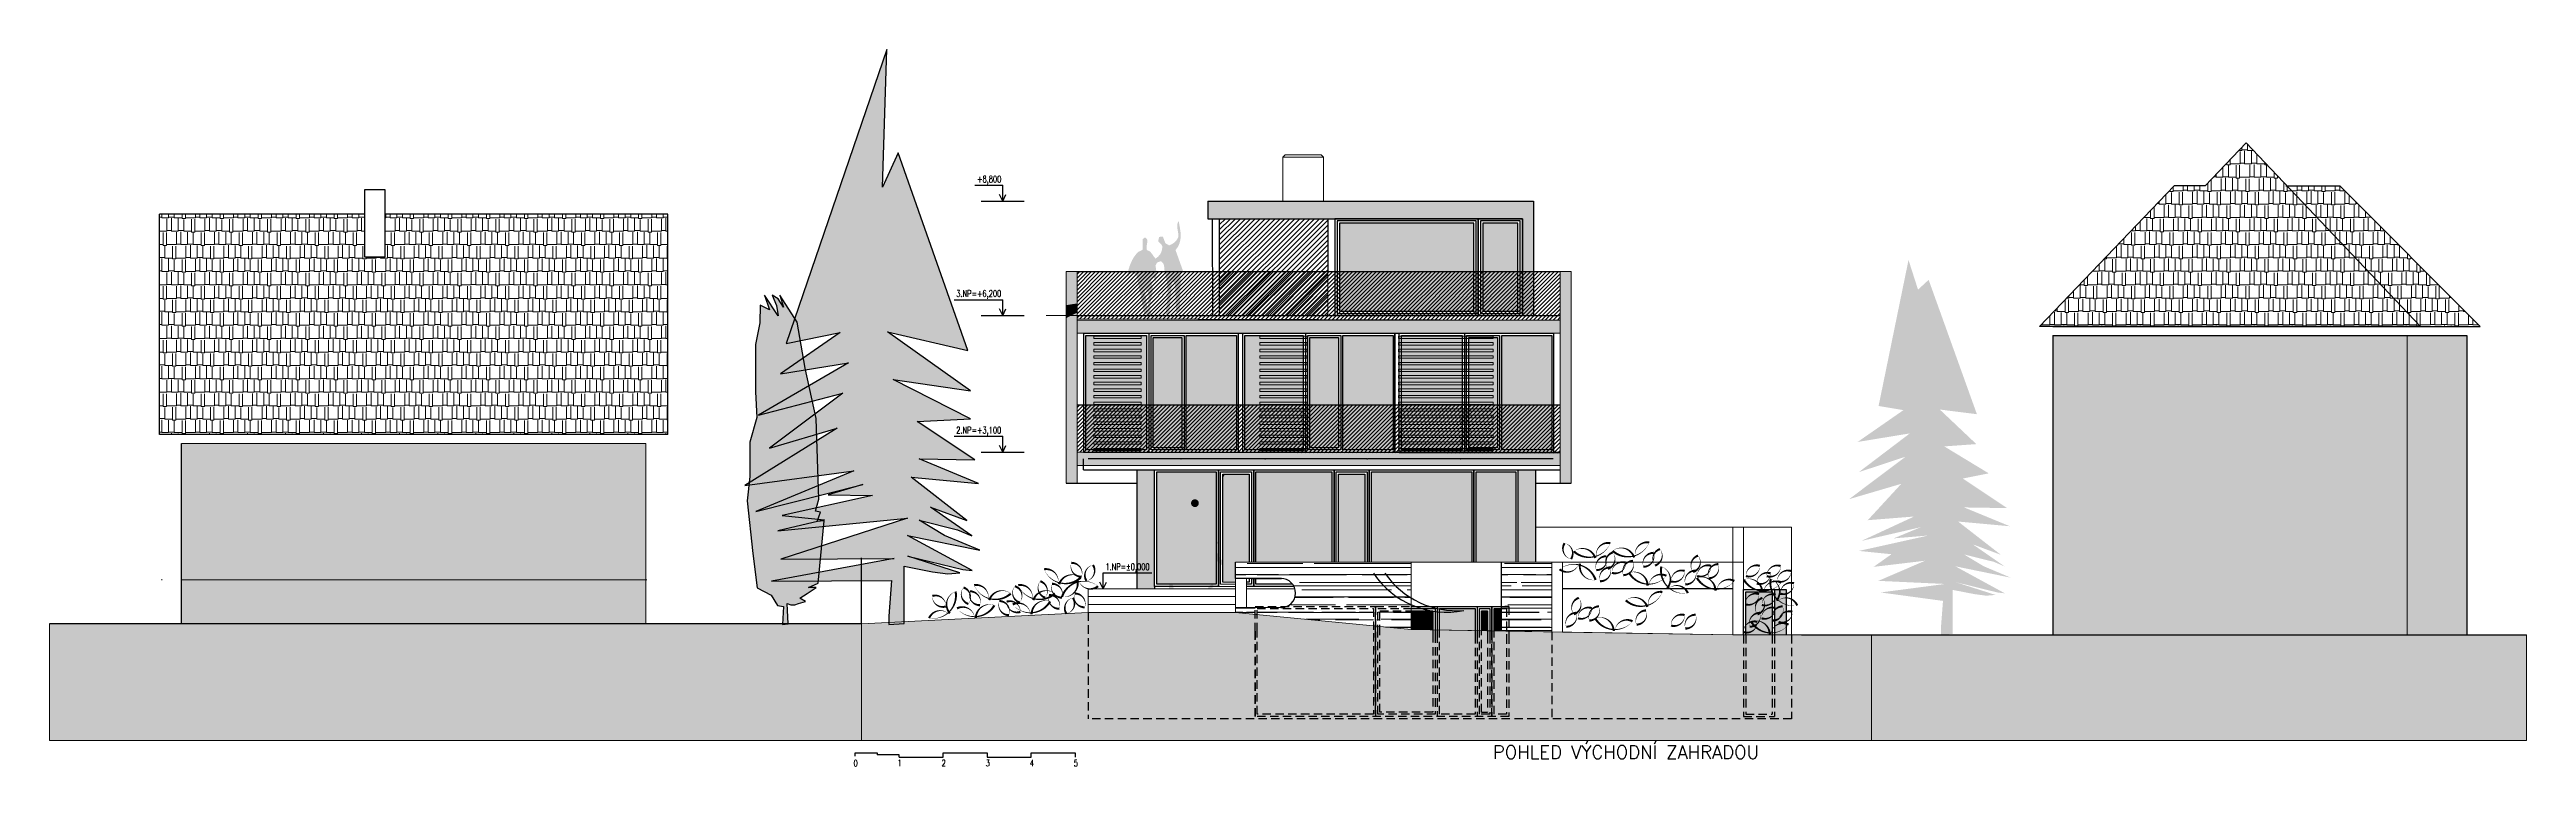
# Model space of a CAD drawing. Header units: metres. Extents: x -442 to 316, y -503 to 125.
# Drawn here: x 259.8 to 316, y -299.6 to -283.3 of the extents above; entities that cross this region are included whole.
import ezdxf

# ---------------------------------------------------------------- set-up
doc = ezdxf.new("R2010")
doc.units = ezdxf.units.M
doc.linetypes.add('DASHED', pattern=[19.05, 12.7, -6.35])
for name, color, linetype in [('FIGURE_SAGOME', 252, 'Continuous'), ('popis', 6, 'Continuous'), ('SRAFA', 251, 'Continuous'), ('SRAFY', 3, 'Continuous'), ('SRAFY-TERÉN', 253, 'Continuous'), ('stávající stromy', 86, 'Continuous'), ('zariz.predmety', 203, 'Continuous'), ('ZDIVO', 1, 'Continuous')]:
    doc.layers.add(name, color=color, linetype=linetype)
doc.layers.add('FLOATING-WINDOWS', color=2, linetype='Continuous', plot=False)
doc.layers.add('FLOATINGWINDOWS', color=2, linetype='Continuous', plot=False)
doc.layers.add('Standard', color=7, linetype='Continuous', lineweight=25)
doc.styles.add('ROMANS', font='romans.shx', dxfattribs={"width": 0.7})

msp = doc.modelspace()

# ---------------------------------------------------------------- texts
at = {"layer": 'popis', "linetype": 'Continuous', "char_height": 0.15, "width": 2.20915077, "attachment_point": 1, "style": 'ROMANS'}
for s, insert in [('+8,800', (280.824567, -286.172166)), ('3.NP=+6,200', (280.352415, -288.772166)), ('2.NP=+3,100', (280.352415, -291.872166)), ('1.NP=%%P0,000', (283.738357, -294.972166)), ('0', (278.01994, -299.43129)), ('1', (279.01994, -299.427719)), ('2', (280.01994, -299.427719)), ('3', (281.01994, -299.427719)), ('4', (282.01994, -299.427719)), ('5', (283.01994, -299.428055))]:
    msp.add_mtext(s, dxfattribs=dict(at, insert=insert))
at = {"layer": 'Standard', "color": 7, "linetype": 'ByBlock', "style": 'ROMANS'}
msp.add_text('POHLED VÝCHODNÍ ZAHRADOU', height=0.3, dxfattribs=at).set_placement((292.534632, -299.406988))

# ---------------------------------------------------------------- hatches: boundary and pattern name
at = {"layer": 'FIGURE_SAGOME', "linetype": 'Continuous'}
for points in [[(279.166801, -296.334387), (279.166801, -295.034387), (279.811881, -295.15982), (280.15746, -295.205882), (280.433923, -295.182851), (279.252432, -294.804744), (280.503039, -295.113759), (280.710386, -295.136789), (279.247732, -294.338552), (280.885222, -294.674334), (280.087471, -294.338552), (279.507407, -293.989659), (280.383755, -294.206298), (280.706295, -294.344482), (279.765373, -293.692107), (280.591102, -293.999021), (279.328815, -293.017657), (280.856767, -293.156515), (279.507407, -292.601085), (280.777393, -292.620922), (279.467719, -291.748104), (280.678175, -291.688594), (278.921911, -290.800475), (280.675605, -291.05547), (278.788386, -289.712041), (280.617808, -290.142346), (279.031095, -285.648584), (278.675793, -286.429672), (278.773401, -283.307283), (276.487148, -289.98177), (277.716996, -289.729012), (276.362109, -290.669245), (277.904553, -290.416486), (275.861958, -291.60671), (277.779514, -291.103961), (276.112034, -292.356681), (277.652228, -291.904142), (275.552882, -293.205293), (278.030111, -292.869512), (275.799439, -293.794127), (278.23341, -293.182137), (277.444317, -293.414144), (278.450024, -293.429611), (276.401055, -293.884701), (277.362414, -293.981621), (276.299591, -294.231611), (279.248002, -293.947509), (276.366461, -294.87839), (278.945921, -294.859356), (276.160524, -295.37835), (278.883402, -295.359337), (278.820883, -296.171807), (278.820883, -296.3593)], [(302.971157, -296.573181), (302.971157, -295.573181), (303.467372, -295.669668), (303.733202, -295.7051), (303.945866, -295.687384), (303.037027, -295.396533), (303.999032, -295.634237), (304.15853, -295.651952), (303.033412, -295.037924), (304.293019, -295.296217), (303.679364, -295.037924), (303.233161, -294.769544), (303.907276, -294.93619), (304.155383, -295.042485), (303.431597, -294.540658), (304.066773, -294.776746), (303.095783, -294.021851), (304.271131, -294.128664), (303.233161, -293.701411), (304.210074, -293.71667), (303.202633, -293.045272), (303.790645, -292.927267), (302.78278, -292.316326), (303.510116, -292.263906), (302.680068, -291.479069), (303.522698, -291.584846), (302.42728, -288.535057), (302.186056, -288.75714), (301.970219, -288.084545), (301.2906, -291.39916), (301.855922, -291.492124), (300.813702, -292.215379), (302.000197, -292.02095), (300.841887, -292.900079), (301.904013, -292.549776), (300.621336, -293.513408), (301.806101, -293.165301), (301.044451, -293.991253), (302.09678, -293.907892), (300.90291, -294.460796), (302.253164, -294.148374), (301.632794, -294.403621), (302.41979, -294.338738), (300.84366, -294.688807), (301.583167, -294.763361), (301.177086, -295.050667), (302.346719, -294.91129), (301.285935, -295.368093), (302.80125, -295.438542), (301.336622, -295.631549), (302.753158, -295.823143), (302.705066, -296.44812), (302.705066, -296.592345)], [(276.532669, -296.342069), (276.523485, -296.029908), (276.5143, -295.883008), (276.59696, -295.910552), (276.688803, -295.910552), (276.771462, -295.883008), (276.927597, -295.837103), (276.799015, -295.763653), (276.964333, -295.653478), (277.175161, -295.51573), (276.998206, -295.51573), (277.214484, -295.417456), (277.352115, -294.002304), (277.194822, -294.021959), (277.273468, -293.805755), (277.155499, -293.786101), (277.234145, -293.510932), (277.175161, -291.683028), (276.91956, -290.543045), (276.742606, -289.493266), (276.349374, -288.883964), (276.42802, -289.159132), (276.31005, -288.962584), (276.172419, -288.883964), (276.270727, -289.119823), (276.31005, -289.355681), (275.996482, -288.880082), (276.113434, -289.218097), (275.90382, -289.106512), (275.89354, -289.514668), (275.796226, -290.00107), (275.796226, -291.077312), (275.828664, -291.660995), (275.667162, -292.218933), (275.667162, -292.997176), (275.602286, -293.548432), (275.732037, -294.748225), (275.829351, -295.526468), (276.152757, -295.692624), (276.290388, -295.928482), (276.42802, -295.948138), (276.408358, -296.36089)]]:
    msp.add_hatch(color=256, dxfattribs=at).paths.add_polyline_path(points)
h = msp.add_hatch(color=256, dxfattribs=at)
h.paths.add_polyline_path([(284.845574, -288.497182), (284.826697, -288.461198), (284.806899, -288.477384), (284.793369, -288.496297), (284.786179, -288.516981), (284.782567, -288.540391), (284.784373, -288.588984), (284.795175, -288.64119), (284.807784, -288.696087), (284.814974, -288.751869), (284.811397, -288.805881), (284.790677, -288.857165), (284.77899, -288.979568), (284.760998, -289.107354), (284.7565, -289.171283), (284.760077, -289.233369), (284.774492, -289.292765), (284.786179, -289.321559), (284.802365, -289.349468), (284.760998, -289.35216), (284.721401, -289.336859), (284.677306, -289.322444), (284.651203, -289.320673), (284.622374, -289.326057), (284.454991, -288.472886), (284.443303, -288.4414), (284.425311, -288.416218), (284.397402, -288.395499), (284.358691, -288.377507), (284.286722, -288.400918), (284.278612, -288.415297), (284.264483, -288.451389), (284.226406, -288.461198), (284.261505, -288.310001), (284.284916, -288.232614), (284.31371, -288.156998), (284.347888, -288.083223), (284.388406, -288.013911), (284.436113, -287.950939), (284.490089, -287.896927), (284.534184, -287.878014), (284.586389, -287.84922), (284.586389, -287.609833), (284.634982, -287.572928), (284.669196, -287.594533), (284.686302, -287.624248), (284.689879, -287.659347), (284.686302, -287.698944), (284.671887, -287.782635), (284.671887, -287.823117), (284.68269, -287.860943), (284.718674, -287.873516), (284.748389, -287.891544), (284.792484, -287.939216), (284.829389, -287.995919), (284.87529, -288.053508), (284.934685, -288.008528), (284.984163, -287.950018), (285.017455, -287.878935), (285.030064, -287.800627), (285.030064, -287.775445), (285.02376, -287.754726), (284.995886, -287.720548), (284.961673, -287.689948), (284.93557, -287.65662), (284.958981, -287.56124), (285.030064, -287.549553), (285.051669, -287.575655), (285.066969, -287.614331), (285.081384, -287.659347), (285.102953, -287.706133), (285.18668, -287.75292), (285.24696, -287.725046), (285.301858, -287.689948), (285.35045, -287.641355), (285.390047, -287.572928), (285.394545, -287.526142), (285.390968, -287.479355), (285.374747, -287.383055), (285.368442, -287.334463), (285.368442, -287.287641), (285.378359, -287.24266), (285.402656, -287.201257), (285.43145, -287.366834), (285.443138, -287.450561), (285.447636, -287.535138), (285.441367, -287.618829), (285.422454, -287.701635), (285.38647, -287.782635), (285.330652, -287.860943), (285.498956, -288.329799), (285.450363, -288.35321), (285.426952, -289.253168), (285.343261, -289.265776), (285.318964, -288.606091), (285.270371, -288.580909), (285.24696, -288.593482), (285.18668, -289.326057), (285.162809, -289.328448), (285.102953, -289.300875), (285.138052, -289.067757), (285.149775, -288.822067), (285.144356, -288.696087), (285.131783, -288.570107), (285.109257, -288.443206), (285.078657, -288.317191), (285.076886, -288.265021), (285.067854, -288.206511), (285.057973, -288.177717), (285.043558, -288.151614), (285.021989, -288.129124), (284.994965, -288.112903), (284.922962, -288.137199), (284.91308, -288.143503), (284.903163, -288.159725), (284.87529, -288.209203), (284.889669, -288.299199), (284.896894, -288.389194), (284.893282, -288.47919), (284.87529, -288.569186), (284.861796, -288.553886), (284.85457, -288.528704)])
h.paths.add_polyline_path([(284.68269, -288.786082), (284.703373, -288.809493), (284.714176, -288.843671), (284.718674, -288.929169), (284.71329, -288.999366), (284.711484, -289.068678), (284.706986, -289.139761), (284.695298, -289.217148), (284.634982, -288.786082), (284.659279, -288.773474)], flags=16)
h = msp.add_hatch(color=256, dxfattribs=at)
edge = h.paths.add_edge_path()
edge.add_arc((285.770621, -293.604941), 0.088929, -26.1149935, 333.8850065)
h = msp.add_hatch(color=256, dxfattribs=at)
edge = h.paths.add_edge_path()
edge.add_arc((286.006027, -294.483946), 0.326741, 190.4719932, 198.0414134)
edge.add_line((285.695351, -294.585139), (285.695285, -294.585231))
edge.add_line((285.695285, -294.585231), (285.692558, -294.665309))
edge.add_line((285.692558, -294.665309), (285.685368, -294.708519))
edge.add_line((285.685368, -294.708519), (285.671874, -294.753534))
edge.add_line((285.671874, -294.753534), (285.646692, -294.765222))
edge.add_line((285.646692, -294.765222), (285.623282, -294.753534))
edge.add_line((285.623282, -294.753534), (285.621475, -294.712131))
edge.add_line((285.621475, -294.712131), (285.624167, -294.670728))
edge.add_line((285.624167, -294.670728), (285.629586, -294.587922))
edge.add_line((285.629586, -294.587922), (285.626894, -294.548326))
edge.add_line((285.626894, -294.548326), (285.616092, -294.509614))
edge.add_line((285.616092, -294.509614), (285.596293, -294.47363))
edge.add_line((285.596293, -294.47363), (285.562966, -294.441223))
edge.add_line((285.562966, -294.441223), (285.544974, -294.43584))
edge.add_line((285.544974, -294.43584), (285.526096, -294.425923))
edge.add_line((285.526096, -294.425923), (285.504491, -294.420539))
edge.add_line((285.504491, -294.420539), (285.491883, -294.421425))
edge.add_line((285.491883, -294.421425), (285.479274, -294.42865))
edge.add_line((285.479274, -294.42865), (285.48108, -294.49612))
edge.add_line((285.48108, -294.49612), (285.474776, -294.562741))
edge.add_line((285.474776, -294.562741), (285.462203, -294.630211))
edge.add_line((285.462203, -294.630211), (285.444175, -294.697716))
edge.add_line((285.444175, -294.697716), (285.395583, -294.831807))
edge.add_line((285.395583, -294.831807), (285.342492, -294.967704))
edge.add_line((285.342492, -294.967704), (285.292978, -295.104486))
edge.add_line((285.292978, -295.104486), (285.274101, -295.173798))
edge.add_line((285.274101, -295.173798), (285.260607, -295.243995))
edge.add_line((285.260607, -295.243995), (285.253382, -295.315078))
edge.add_line((285.253382, -295.315078), (285.255188, -295.386196))
edge.add_line((285.255188, -295.386196), (285.265105, -295.459086))
edge.add_line((285.265105, -295.459086), (285.286709, -295.533781))
edge.add_line((285.286709, -295.533781), (285.283982, -295.550888))
edge.add_line((285.283982, -295.550888), (285.276793, -295.560769))
edge.add_line((285.276793, -295.560769), (285.25069, -295.56169))
edge.add_line((285.25069, -295.56169), (285.216512, -295.550888))
edge.add_line((285.216512, -295.550888), (285.179607, -295.544583))
edge.add_line((285.179607, -295.544583), (285.251611, -294.860601))
edge.add_line((285.251611, -294.860601), (285.215591, -294.837226))
edge.add_line((285.215591, -294.837226), (285.173303, -294.861522))
edge.add_line((285.173303, -294.861522), (285.132785, -294.8804))
edge.add_line((285.132785, -294.8804), (285.085113, -294.893008))
edge.add_line((285.085113, -294.893008), (285.022991, -294.897506))
edge.add_line((285.022991, -294.897506), (285.006805, -294.929028))
edge.add_line((285.006805, -294.929028), (285.000501, -294.964127))
edge.add_line((285.000501, -294.964127), (284.996003, -294.979391))
edge.add_line((284.996003, -294.979391), (284.987892, -294.992921))
edge.add_line((284.987892, -294.992921), (284.973513, -295.000996))
edge.add_line((284.973513, -295.000996), (284.951908, -295.004609))
edge.add_line((284.951908, -295.004609), (284.937493, -294.993806))
edge.add_line((284.937493, -294.993806), (284.931224, -294.981198))
edge.add_line((284.931224, -294.981198), (284.933916, -294.947905))
edge.add_line((284.933916, -294.947905), (284.944718, -294.910115))
edge.add_line((284.944718, -294.910115), (284.951908, -294.87321))
edge.add_line((284.951908, -294.87321), (284.991505, -294.85072))
edge.add_line((284.991505, -294.85072), (285.023912, -294.837226))
edge.add_line((285.023912, -294.837226), (285.059011, -294.837226))
edge.add_line((285.059011, -294.837226), (285.087805, -294.791325))
edge.add_line((285.087805, -294.791325), (285.112987, -294.737313))
edge.add_line((285.112987, -294.737313), (285.134591, -294.677918))
edge.add_line((285.134591, -294.677918), (285.152584, -294.61314))
edge.add_line((285.152584, -294.61314), (285.177801, -294.477243))
edge.add_line((285.177801, -294.477243), (285.192216, -294.344923))
edge.add_line((285.192216, -294.344923), (285.142702, -294.368334))
edge.add_line((285.142702, -294.368334), (285.077003, -294.454717))
edge.add_line((285.077003, -294.454717), (285.022991, -294.536638))
edge.add_line((285.022991, -294.536638), (284.977125, -294.618523))
edge.add_line((284.977125, -294.618523), (284.9393, -294.704906))
edge.add_line((284.9393, -294.704906), (284.921308, -294.697716))
edge.add_line((284.921308, -294.697716), (284.911426, -294.686029))
edge.add_line((284.911426, -294.686029), (284.906007, -294.654507))
edge.add_line((284.906007, -294.654507), (284.905122, -294.617638))
edge.add_line((284.905122, -294.617638), (284.905136, -294.617697))
edge.add_line((284.905136, -294.617697), (284.938032, -294.547606))
edge.add_line((284.938032, -294.547606), (284.9393, -294.548326))
edge.add_line((284.9393, -294.548326), (285.299283, -294.164932))
edge.add_line((285.299283, -294.164932), (285.314583, -294.138864))
edge.add_line((285.314583, -294.138864), (285.319081, -294.112762))
edge.add_line((285.319081, -294.112762), (285.315504, -294.087545))
edge.add_line((285.315504, -294.087545), (285.306508, -294.062363))
edge.add_line((285.306508, -294.062363), (285.286709, -294.008351))
edge.add_line((285.286709, -294.008351), (285.282211, -293.979557))
edge.add_line((285.282211, -293.979557), (285.286709, -293.948956))
edge.add_line((285.286709, -293.948956), (285.322694, -293.913857))
edge.add_line((285.322694, -293.913857), (285.366788, -293.892253))
edge.add_line((285.366788, -293.892253), (285.392006, -293.885948))
edge.add_line((285.392006, -293.885948), (285.418994, -293.888676))
edge.add_line((285.418994, -293.888676), (285.442369, -293.900363))
edge.add_line((285.442369, -293.900363), (285.459476, -293.91747))
edge.add_line((285.459476, -293.91747), (285.491883, -293.973252))
edge.add_line((285.491883, -293.973252), (285.466701, -294.012849))
edge.add_line((285.466701, -294.012849), (285.447788, -294.061442))
edge.add_line((285.447788, -294.061442), (285.4361, -294.116339))
edge.add_line((285.4361, -294.116339), (285.431602, -294.17754))
edge.add_line((285.431602, -294.17754), (285.474776, -294.203643))
edge.add_line((285.474776, -294.203643), (285.507183, -294.237856))
edge.add_line((285.507183, -294.237856), (285.533286, -294.277453))
edge.add_line((285.533286, -294.277453), (285.555776, -294.321548))
edge.add_line((285.555776, -294.321548), (285.601677, -294.41335))
edge.add_line((285.601677, -294.41335), (285.632278, -294.45833))
edge.add_line((285.632278, -294.45833), (285.671874, -294.500618))
edge.add_line((285.671874, -294.500618), (285.67193, -294.500496))
edge.add_arc((285.375026, -294.612531), 0.317338, 12.5949311, 20.6736371, ccw=False)
h = msp.add_hatch(color=256, dxfattribs=at)
edge = h.paths.add_edge_path()
edge.add_line((285.922904, -294.686231), (285.902941, -294.438372))
edge.add_arc((285.9602, -294.427984), 0.058194, -188.9479003, -169.7168272, ccw=False)
edge.add_arc((285.981381, -294.490218), 0.10616, 127.4645051, 137.817933, ccw=False)
edge.add_line((285.916806, -294.405955), (285.919236, -294.404245))
edge.add_line((285.919236, -294.404245), (285.937228, -294.377257))
edge.add_line((285.937228, -294.377257), (285.946224, -294.339431))
edge.add_line((285.946224, -294.339431), (285.929117, -294.276459))
edge.add_line((285.929117, -294.276459), (285.91743, -294.215258))
edge.add_line((285.91743, -294.215258), (285.91743, -294.155863))
edge.add_line((285.91743, -294.155863), (285.922813, -294.127954))
edge.add_line((285.922813, -294.127954), (285.933615, -294.100045))
edge.add_line((285.933615, -294.100045), (285.957912, -294.088357))
edge.add_line((285.957912, -294.088357), (286.002927, -294.099159))
edge.add_line((286.002927, -294.099159), (286.038026, -294.121649))
edge.add_line((286.038026, -294.121649), (286.067706, -294.15225))
edge.add_line((286.067706, -294.15225), (286.092038, -294.187349))
edge.add_line((286.092038, -294.187349), (286.13971, -294.256661))
edge.add_line((286.13971, -294.256661), (286.166733, -294.284534))
edge.add_line((286.166733, -294.284534), (286.199105, -294.303447))
edge.add_line((286.199105, -294.303447), (286.224322, -294.265657))
edge.add_line((286.224322, -294.265657), (286.229705, -294.224254))
edge.add_line((286.229705, -294.224254), (286.222516, -294.180159))
edge.add_line((286.222516, -294.180159), (286.20633, -294.135143))
edge.add_line((286.20633, -294.135143), (286.166733, -294.042456))
edge.add_line((286.166733, -294.042456), (286.153204, -293.997476))
edge.add_line((286.153204, -293.997476), (286.150512, -293.956073))
edge.add_line((286.150512, -293.956073), (286.173785, -293.956073))
edge.add_line((286.173785, -293.956073), (286.216, -294.037591))
edge.add_line((286.216, -294.037591), (286.251869, -294.118671))
edge.add_arc((286.124332, -294.157398), 0.133286, 2.257638, 16.8910813, ccw=False)
edge.add_arc((294.072603, -293.929924), 7.818247, -178.3712278, -178.0188988)
edge.add_line((286.25903, -294.2002), (286.260306, -294.296257))
edge.add_line((286.260306, -294.296257), (286.253116, -294.36015))
edge.add_line((286.253116, -294.36015), (286.234203, -294.424044))
edge.add_line((286.234203, -294.424044), (286.254002, -294.453759))
edge.add_line((286.254002, -294.453759), (286.274721, -294.476249))
edge.add_line((286.274721, -294.476249), (286.293598, -294.496047))
edge.add_line((286.293598, -294.496047), (286.306207, -294.520344))
edge.add_line((286.306207, -294.520344), (286.260306, -294.525727))
edge.add_line((286.260306, -294.525727), (286.241429, -294.526648))
edge.add_line((286.241429, -294.526648), (286.222516, -294.532031))
edge.add_line((286.222516, -294.532031), (286.220709, -294.577047))
edge.add_line((286.220709, -294.577047), (286.229705, -294.621142))
edge.add_line((286.229705, -294.621142), (286.241429, -294.661624))
edge.add_line((286.241429, -294.661624), (286.246812, -294.700335))
edge.add_line((286.246812, -294.700335), (286.276527, -294.73724))
edge.add_line((286.276527, -294.73724), (286.300824, -294.777722))
edge.add_line((286.300824, -294.777722), (286.346725, -294.854224))
edge.add_line((286.346725, -294.854224), (286.371906, -294.886631))
edge.add_line((286.371906, -294.886631), (286.399815, -294.910927))
edge.add_line((286.399815, -294.910927), (286.433108, -294.926228))
edge.add_line((286.433108, -294.926228), (286.47359, -294.928919))
edge.add_line((286.47359, -294.928919), (286.528487, -295.027911))
edge.add_line((286.528487, -295.027911), (286.545594, -295.073812))
edge.add_line((286.545594, -295.073812), (286.549206, -295.096302))
edge.add_line((286.549206, -295.096302), (286.546514, -295.119713))
edge.add_line((286.546514, -295.119713), (286.510495, -295.14401))
edge.add_line((286.510495, -295.14401), (286.505111, -295.108911))
edge.add_line((286.505111, -295.108911), (286.490697, -295.076504))
edge.add_line((286.490697, -295.076504), (286.462788, -295.036022))
edge.add_line((286.462788, -295.036022), (286.413309, -295.022528))
edge.add_line((286.413309, -295.022528), (286.371021, -295.002729))
edge.add_line((286.371021, -295.002729), (286.300824, -294.950524))
edge.add_line((286.300824, -294.950524), (286.239622, -294.895627))
edge.add_line((286.239622, -294.895627), (286.208101, -294.873137))
edge.add_line((286.208101, -294.873137), (286.173923, -294.85603))
edge.add_line((286.173923, -294.85603), (286.186531, -295.51568))
edge.add_line((286.186531, -295.51568), (286.122603, -295.541783))
edge.add_line((286.122603, -295.541783), (286.093809, -295.544475))
edge.add_line((286.093809, -295.544475), (286.06682, -295.539977))
edge.add_line((286.06682, -295.539977), (286.079429, -295.503107))
edge.add_line((286.079429, -295.503107), (286.097421, -295.480582))
edge.add_line((286.097421, -295.480582), (286.118105, -295.466202))
edge.add_line((286.118105, -295.466202), (286.138824, -295.456285))
edge.add_line((286.138824, -295.456285), (286.113607, -295.119713))
edge.add_line((286.113607, -295.119713), (285.922904, -294.686231))
at = {"layer": 'SRAFA', "linetype": 'Continuous', "lineweight": 0, "ltscale": 20}
h = msp.add_hatch(dxfattribs=at)
h.set_pattern_fill('AR-RSHKE', color=256, scale=0.001, style=0)
h.paths.add_polyline_path([(309.634438, -285.427048), (308.702014, -286.401395), (308.002014, -286.401395), (304.944055, -289.596843), (313.594055, -289.596843)])
h = msp.add_hatch(dxfattribs=at)
h.set_pattern_fill('AR-RSHKE', color=256, scale=0.001, style=0)
h.paths.add_polyline_path([(311.764322, -286.401395), (310.559672, -286.401395), (313.594055, -289.596843), (314.944055, -289.596843)])
h = msp.add_hatch(dxfattribs=at)
h.set_pattern_fill('AR-RSHKE', color=256, scale=0.001, style=0)
h.set_pattern_definition([(0, (0, 0.3), (0.6477, 0.3048), [0.1524, -0.127, 0.1778, -0.0762, 0.2286, -0.1016]), (0, (0.1524, 0.3127), (0.6477, 0.3048), [0.127, -0.4826, 0.1016, -0.1524]), (0, (0.4572, 0.28095), (0.6477, 0.3048), [0.0762, -0.7874]), (90, (0, 0.3), (-0.2159, 0.3048), [0.2921, -0.9271]), (90, (0.1524, 0.3), (-0.2159, 0.3048), [0.28575, -0.93345]), (90, (0.2794, 0.3), (-0.2159, 0.3048), [0.2667, -0.9525]), (90, (0.4572, 0.28095), (-0.2159, 0.3048), [0.2921, -0.9271]), (90, (0.5334, 0.28095), (-0.2159, 0.3048), [0.2921, -0.9271]), (90, (0.762, 0.3), (-0.2159, 0.3048), [0.2794, -0.9398])])
h.paths.add_polyline_path([(273.804055, -287.046843), (267.376689, -287.046843), (267.376689, -288.020233), (266.926689, -288.020233), (266.926689, -287.046843), (262.264055, -287.046843), (262.264055, -292.046843), (273.804055, -292.046843)])
at = {"layer": 'SRAFA', "linetype": 'Continuous'}
for points in [[(292.104055, -287.246843), (289.049055, -287.246843), (289.049055, -288.346843), (292.104055, -288.346843)], [(293.104055, -287.246843), (292.304055, -287.246843), (292.304055, -288.346843), (293.104055, -288.346843)], [(292.104055, -288.346843), (289.049055, -288.346843), (289.049055, -289.246843), (292.104055, -289.246843)], [(293.104055, -288.346843), (292.304055, -288.346843), (292.304055, -289.246843), (293.104055, -289.246843)], [(285.473339, -289.846843), (284.823339, -289.846843), (284.823339, -292.346843), (285.473339, -292.346843)], [(286.710722, -289.796843), (285.573339, -289.796843), (285.573339, -292.396843), (286.710722, -292.396843)], [(287.242157, -290.710064), (288.230005, -290.710064), (288.230005, -290.616516), (287.242157, -290.616516), (287.242157, -290.560064), (288.230005, -290.560064), (288.230005, -290.466516), (287.242157, -290.466516), (287.242157, -290.410064), (288.230005, -290.410064), (288.230005, -290.316516), (287.242157, -290.316516), (287.242157, -290.260064), (288.230005, -290.260064), (288.230005, -290.166516), (287.242157, -290.166516), (287.242157, -290.110064), (288.230005, -290.110064), (288.230005, -290.016516), (287.242157, -290.016516), (287.242157, -289.960064), (288.230005, -289.960064), (288.230005, -289.866516), (287.242157, -289.866516), (287.242157, -289.810064), (288.230005, -289.810064), (288.230005, -289.796843), (286.900722, -289.796843), (286.900722, -292.396843), (287.242157, -292.396843), (287.242157, -292.360064), (288.230005, -292.360064), (288.230005, -292.266516), (287.242157, -292.266516), (287.242157, -292.210064), (288.230005, -292.210064), (288.230005, -292.116516), (287.242157, -292.116516), (287.242157, -292.060064), (288.230005, -292.060064), (288.230005, -291.966516), (287.242157, -291.966516), (287.242157, -291.910064), (288.230005, -291.910064), (288.230005, -291.816516), (287.242157, -291.816516), (287.242157, -291.760064), (288.230005, -291.760064), (288.230005, -291.666516), (287.242157, -291.666516), (287.242157, -291.610064), (288.230005, -291.610064), (288.230005, -291.516516), (287.242157, -291.516516), (287.242157, -291.460064), (288.230005, -291.460064), (288.230005, -291.366516), (287.242157, -291.366516), (287.242157, -291.310064), (288.230005, -291.310064), (288.230005, -291.216516), (287.242157, -291.216516), (287.242157, -291.160064), (288.230005, -291.160064), (288.230005, -291.066516), (287.242157, -291.066516), (287.242157, -291.010064), (288.230005, -291.010064), (288.230005, -290.916516), (287.242157, -290.916516), (287.242157, -290.860064), (288.230005, -290.860064), (288.230005, -290.766516), (287.242157, -290.766516)], [(289.030005, -289.846843), (288.380005, -289.846843), (288.380005, -292.346843), (289.030005, -292.346843)], [(290.267388, -289.796843), (289.130005, -289.796843), (289.130005, -292.396843), (290.267388, -292.396843)], [(291.836672, -289.796843), (290.457388, -289.796843), (290.457388, -292.396843), (291.836672, -292.396843)], [(286.452171, -292.946843), (286.404055, -292.946843), (286.404055, -293.030415, 0.009192634)], [(298.874055, -296.596843), (298.874055, -295.614843), (298.274055, -295.614843), (298.274055, -296.596843)], [(299.189055, -295.564843), (298.924055, -295.564843), (298.924055, -296.596843), (299.189055, -296.596843)], [(290.678398, -296.046843), (290.678398, -296.472088), (291.173473, -296.480542), (291.173473, -296.046843)], [(291.323473, -296.483104), (292.129802, -296.496873), (292.129802, -295.996843), (291.323473, -295.996843)], [(292.279802, -296.499434), (292.411619, -296.501685), (292.411619, -296.046843), (292.279802, -296.046843)], [(292.723636, -295.996843), (292.561619, -295.996843), (292.561619, -296.504247), (292.723636, -296.507014)]]:
    msp.add_hatch(color=256, dxfattribs=at).paths.add_polyline_path(points)
at = {"layer": 'SRAFA', "linetype": 'Continuous', "lineweight": 0}
h = msp.add_hatch(color=256, dxfattribs=at)
h.dxf.hatch_style = 1
h.paths.add_polyline_path([(283.094055, -289.446843), (294.064055, -289.446843), (294.064055, -289.746843), (283.094055, -289.746843)])
at = {"layer": 'SRAFA', "linetype": 'Continuous'}
h = msp.add_hatch(color=256, dxfattribs=at)
h.paths.add_polyline_path([(284.673339, -289.796843), (283.294055, -289.796843), (283.294055, -292.396843), (283.478794, -292.396843), (283.478794, -292.360064), (284.552532, -292.360064), (284.552532, -292.396843), (284.673339, -292.396843)])
h.paths.add_polyline_path([(283.478794, -290.316516), (283.478794, -290.260064), (284.552532, -290.260064), (284.552532, -290.316516)], flags=16)
h.paths.add_polyline_path([(283.478794, -290.410064), (284.552532, -290.410064), (284.552532, -290.466516), (283.478794, -290.466516)], flags=16)
h.paths.add_polyline_path([(283.478794, -290.166516), (283.478794, -290.110064), (284.552532, -290.110064), (284.552532, -290.166516)], flags=16)
h.paths.add_polyline_path([(283.478794, -290.560064), (284.552532, -290.560064), (284.552532, -290.616516), (283.478794, -290.616516)], flags=16)
h.paths.add_polyline_path([(283.478794, -290.016516), (283.478794, -289.960064), (284.552532, -289.960064), (284.552532, -290.016516)], flags=16)
h.paths.add_polyline_path([(283.478794, -290.710064), (284.552532, -290.710064), (284.552532, -290.766516), (283.478794, -290.766516)], flags=16)
h.paths.add_polyline_path([(283.478794, -289.866516), (283.478794, -289.810064), (284.552532, -289.810064), (284.552532, -289.866516)], flags=16)
h.paths.add_polyline_path([(283.478794, -290.860064), (284.552532, -290.860064), (284.552532, -290.916516), (283.478794, -290.916516)], flags=16)
h.paths.add_polyline_path([(283.478794, -291.010064), (284.552532, -291.010064), (284.552532, -291.066516), (283.478794, -291.066516)], flags=16)
h.paths.add_polyline_path([(283.478794, -291.160064), (284.552532, -291.160064), (284.552532, -291.216516), (283.478794, -291.216516)], flags=16)
h.paths.add_polyline_path([(283.478794, -291.310064), (284.552532, -291.310064), (284.552532, -291.366516), (283.478794, -291.366516)], flags=16)
h.paths.add_polyline_path([(283.478794, -291.460064), (284.552532, -291.460064), (284.552532, -291.516516), (283.478794, -291.516516)], flags=16)
h.paths.add_polyline_path([(283.478794, -291.610064), (284.552532, -291.610064), (284.552532, -291.666516), (283.478794, -291.666516)], flags=16)
h.paths.add_polyline_path([(283.478794, -291.760064), (284.552532, -291.760064), (284.552532, -291.816516), (283.478794, -291.816516)], flags=16)
h.paths.add_polyline_path([(283.478794, -291.910064), (284.552532, -291.910064), (284.552532, -291.966516), (283.478794, -291.966516)], flags=16)
h.paths.add_polyline_path([(283.478794, -292.060064), (284.552532, -292.060064), (284.552532, -292.116516), (283.478794, -292.116516)], flags=16)
h.paths.add_polyline_path([(283.478794, -292.210064), (284.552532, -292.210064), (284.552532, -292.266516), (283.478794, -292.266516)], flags=16)
h = msp.add_hatch(color=256, dxfattribs=at)
h.paths.add_polyline_path([(293.874055, -289.796843), (292.736672, -289.796843), (292.736672, -292.396843), (293.874055, -292.396843)])
h.paths.add_polyline_path([(291.986672, -289.846843), (291.986672, -292.346843), (292.636672, -292.346843), (292.636672, -289.846843)])
at = {"layer": 'SRAFA', "linetype": 'Continuous', "lineweight": 0}
h = msp.add_hatch(color=256, dxfattribs=at)
h.dxf.hatch_style = 1
h.paths.add_polyline_path([(283.094055, -292.446843), (294.064055, -292.446843), (294.064055, -292.746843), (283.094055, -292.746843)])
at = {"layer": 'SRAFA', "linetype": 'Continuous'}
h = msp.add_hatch(color=256, dxfattribs=at)
h.paths.add_polyline_path([(287.004055, -292.946843), (286.452171, -292.946843, -0.009192634), (286.404055, -293.030415), (286.404055, -295.396843), (286.694055, -295.396843), (286.694055, -295.314843), (286.694055, -294.946843), (287.004055, -294.946843)])
h.paths.add_polyline_path([(286.254055, -293.253457), (286.254055, -292.896843), (285.707185, -292.896843, -0.118064058), (284.904055, -293.817342), (284.904055, -294.193901, 0.160882683)])
h.paths.add_polyline_path([(286.254055, -293.253457, -0.160882683), (284.904055, -294.193901), (284.904055, -295.446843), (286.254055, -295.446843)])
h.paths.add_polyline_path([(285.707185, -292.896843), (284.904055, -292.896843), (284.904055, -293.817342, 0.118064058)])
h = msp.add_hatch(color=256, dxfattribs=at)
h.paths.add_polyline_path([(287.154055, -292.896843), (287.154055, -294.946843), (288.879707, -294.946843), (288.879707, -292.896843)])
h.paths.add_polyline_path([(289.629707, -292.946843), (289.029707, -292.946843), (289.029707, -294.946843), (289.629707, -294.946843)])
h.paths.add_polyline_path([(289.779707, -292.896843), (289.779707, -294.946843), (292.054055, -294.946843), (292.054055, -292.896843)])
h.paths.add_polyline_path([(292.154055, -294.946843), (293.054055, -294.946843), (293.054055, -292.896843), (292.154055, -292.896843)])
at = {"layer": 'SRAFA', "linetype": 'Continuous', "lineweight": 0, "ltscale": 20}
msp.add_hatch(color=256, dxfattribs=at).paths.add_polyline_path([(278.201797, -296.346843), (278.201797, -298.994483), (301.130435, -298.994483), (301.130435, -296.596843), (297.984055, -296.596843), (294.112637, -296.530733), (290.678398, -296.472088), (286.694055, -296.086843), (283.344055, -296.086843)])
at = {"layer": 'SRAFY', "linetype": 'Continuous', "lineweight": 0}
for points in [[(293.454117, -286.746843), (286.064117, -286.746843), (286.064117, -287.146843), (288.949055, -287.146843), (292.204055, -287.146843), (293.204055, -287.146843), (293.204055, -288.346843), (293.454117, -288.346843)], [(293.454117, -288.346843), (293.204055, -288.346843), (293.204055, -289.346843), (293.454117, -289.346843)], [(313.294055, -289.796843), (305.244055, -289.796843), (305.244055, -296.596843), (313.294055, -296.596843)], [(314.644055, -289.796843), (313.294055, -289.796843), (313.294055, -296.596843), (314.644055, -296.596843)], [(262.764055, -292.246843), (273.304055, -292.246843), (273.304055, -296.346843), (262.764055, -296.346843)], [(278.201797, -296.346843), (259.768098, -296.346843), (259.768098, -298.994483), (278.201797, -298.994483)], [(315.998629, -296.596843), (301.130435, -296.596843), (301.130435, -298.994483), (315.998629, -298.994483)]]:
    msp.add_hatch(color=252, dxfattribs=at).paths.add_polyline_path(points)
h = msp.add_hatch(color=37, dxfattribs=at)
h.dxf.hatch_style = 1
h.paths.add_polyline_path([(283.478794, -289.866516), (284.552532, -289.866516), (284.552532, -289.810064), (283.478794, -289.810064)])
h = msp.add_hatch(color=37, dxfattribs=at)
h.dxf.hatch_style = 1
h.paths.add_polyline_path([(283.478794, -290.016516), (284.552532, -290.016516), (284.552532, -289.960064), (283.478794, -289.960064)])
h = msp.add_hatch(color=37, dxfattribs=at)
h.dxf.hatch_style = 1
h.paths.add_polyline_path([(283.478794, -290.166516), (284.552532, -290.166516), (284.552532, -290.110064), (283.478794, -290.110064)])
h = msp.add_hatch(color=37, dxfattribs=at)
h.dxf.hatch_style = 1
h.paths.add_polyline_path([(287.242157, -289.866516), (288.315895, -289.866516), (288.315895, -289.810064), (287.242157, -289.810064)])
h = msp.add_hatch(color=37, dxfattribs=at)
h.dxf.hatch_style = 1
h.paths.add_polyline_path([(287.242157, -290.016516), (288.315895, -290.016516), (288.315895, -289.960064), (287.242157, -289.960064)])
h = msp.add_hatch(color=37, dxfattribs=at)
h.dxf.hatch_style = 1
h.paths.add_polyline_path([(287.242157, -290.166516), (288.315895, -290.166516), (288.315895, -290.110064), (287.242157, -290.110064)])
h = msp.add_hatch(color=37, dxfattribs=at)
h.dxf.hatch_style = 1
h.paths.add_polyline_path([(290.391427, -289.866516), (292.538902, -289.866516), (292.538902, -289.810064), (290.391427, -289.810064)])
h = msp.add_hatch(color=37, dxfattribs=at)
h.dxf.hatch_style = 1
h.paths.add_polyline_path([(290.391427, -290.016516), (292.538902, -290.016516), (292.538902, -289.960064), (290.391427, -289.960064)])
h = msp.add_hatch(color=37, dxfattribs=at)
h.dxf.hatch_style = 1
h.paths.add_polyline_path([(290.391427, -290.166516), (292.538902, -290.166516), (292.538902, -290.110064), (290.391427, -290.110064)])
h = msp.add_hatch(color=37, dxfattribs=at)
h.dxf.hatch_style = 1
h.paths.add_polyline_path([(283.478794, -290.316516), (284.552532, -290.316516), (284.552532, -290.260064), (283.478794, -290.260064)])
h = msp.add_hatch(color=37, dxfattribs=at)
h.dxf.hatch_style = 1
h.paths.add_polyline_path([(283.478794, -290.466516), (284.552532, -290.466516), (284.552532, -290.410064), (283.478794, -290.410064)])
h = msp.add_hatch(color=37, dxfattribs=at)
h.dxf.hatch_style = 1
h.paths.add_polyline_path([(283.478794, -290.616516), (284.552532, -290.616516), (284.552532, -290.560064), (283.478794, -290.560064)])
h = msp.add_hatch(color=37, dxfattribs=at)
h.dxf.hatch_style = 1
h.paths.add_polyline_path([(283.478794, -290.766516), (284.552532, -290.766516), (284.552532, -290.710064), (283.478794, -290.710064)])
h = msp.add_hatch(color=37, dxfattribs=at)
h.dxf.hatch_style = 1
h.paths.add_polyline_path([(287.242157, -290.316516), (288.315895, -290.316516), (288.315895, -290.260064), (287.242157, -290.260064)])
h = msp.add_hatch(color=37, dxfattribs=at)
h.dxf.hatch_style = 1
h.paths.add_polyline_path([(287.242157, -290.466516), (288.315895, -290.466516), (288.315895, -290.410064), (287.242157, -290.410064)])
h = msp.add_hatch(color=37, dxfattribs=at)
h.dxf.hatch_style = 1
h.paths.add_polyline_path([(287.242157, -290.616516), (288.315895, -290.616516), (288.315895, -290.560064), (287.242157, -290.560064)])
h = msp.add_hatch(color=37, dxfattribs=at)
h.dxf.hatch_style = 1
h.paths.add_polyline_path([(287.242157, -290.766516), (288.315895, -290.766516), (288.315895, -290.710064), (287.242157, -290.710064)])
h = msp.add_hatch(color=37, dxfattribs=at)
h.dxf.hatch_style = 1
h.paths.add_polyline_path([(290.391427, -290.316516), (292.538902, -290.316516), (292.538902, -290.260064), (290.391427, -290.260064)])
h = msp.add_hatch(color=37, dxfattribs=at)
h.dxf.hatch_style = 1
h.paths.add_polyline_path([(290.391427, -290.466516), (292.538902, -290.466516), (292.538902, -290.410064), (290.391427, -290.410064)])
h = msp.add_hatch(color=37, dxfattribs=at)
h.dxf.hatch_style = 1
h.paths.add_polyline_path([(290.391427, -290.616516), (292.538902, -290.616516), (292.538902, -290.560064), (290.391427, -290.560064)])
h = msp.add_hatch(color=37, dxfattribs=at)
h.dxf.hatch_style = 1
h.paths.add_polyline_path([(290.391427, -290.766516), (292.538902, -290.766516), (292.538902, -290.710064), (290.391427, -290.710064)])
h = msp.add_hatch(color=37, dxfattribs=at)
h.dxf.hatch_style = 1
h.paths.add_polyline_path([(283.478794, -290.916516), (284.552532, -290.916516), (284.552532, -290.860064), (283.478794, -290.860064)])
h = msp.add_hatch(color=37, dxfattribs=at)
h.dxf.hatch_style = 1
h.paths.add_polyline_path([(283.478794, -291.066516), (284.552532, -291.066516), (284.552532, -291.010064), (283.478794, -291.010064)])
h = msp.add_hatch(color=37, dxfattribs=at)
h.dxf.hatch_style = 1
h.paths.add_polyline_path([(283.478794, -291.216516), (284.552532, -291.216516), (284.552532, -291.160064), (283.478794, -291.160064)])
h = msp.add_hatch(color=37, dxfattribs=at)
h.dxf.hatch_style = 1
h.paths.add_polyline_path([(287.242157, -290.916516), (288.315895, -290.916516), (288.315895, -290.860064), (287.242157, -290.860064)])
h = msp.add_hatch(color=37, dxfattribs=at)
h.dxf.hatch_style = 1
h.paths.add_polyline_path([(287.242157, -291.066516), (288.315895, -291.066516), (288.315895, -291.010064), (287.242157, -291.010064)])
h = msp.add_hatch(color=37, dxfattribs=at)
h.dxf.hatch_style = 1
h.paths.add_polyline_path([(287.242157, -291.216516), (288.315895, -291.216516), (288.315895, -291.160064), (287.242157, -291.160064)])
h = msp.add_hatch(color=37, dxfattribs=at)
h.dxf.hatch_style = 1
h.paths.add_polyline_path([(290.391427, -290.916516), (292.538902, -290.916516), (292.538902, -290.860064), (290.391427, -290.860064)])
h = msp.add_hatch(color=37, dxfattribs=at)
h.dxf.hatch_style = 1
h.paths.add_polyline_path([(290.391427, -291.066516), (292.538902, -291.066516), (292.538902, -291.010064), (290.391427, -291.010064)])
h = msp.add_hatch(color=37, dxfattribs=at)
h.dxf.hatch_style = 1
h.paths.add_polyline_path([(290.391427, -291.216516), (292.538902, -291.216516), (292.538902, -291.160064), (290.391427, -291.160064)])
h = msp.add_hatch(color=37, dxfattribs=at)
h.dxf.hatch_style = 1
h.paths.add_polyline_path([(283.478794, -291.366516), (284.552532, -291.366516), (284.552532, -291.310064), (283.478794, -291.310064)])
h = msp.add_hatch(color=37, dxfattribs=at)
h.dxf.hatch_style = 1
h.paths.add_polyline_path([(283.478794, -291.516516), (284.552532, -291.516516), (284.552532, -291.460064), (283.478794, -291.460064)])
h = msp.add_hatch(color=37, dxfattribs=at)
h.dxf.hatch_style = 1
h.paths.add_polyline_path([(283.478794, -291.666516), (284.552532, -291.666516), (284.552532, -291.610064), (283.478794, -291.610064)])
h = msp.add_hatch(color=37, dxfattribs=at)
h.dxf.hatch_style = 1
h.paths.add_polyline_path([(283.478794, -291.816516), (284.552532, -291.816516), (284.552532, -291.760064), (283.478794, -291.760064)])
h = msp.add_hatch(color=37, dxfattribs=at)
h.dxf.hatch_style = 1
h.paths.add_polyline_path([(287.242157, -291.366516), (288.315895, -291.366516), (288.315895, -291.310064), (287.242157, -291.310064)])
h = msp.add_hatch(color=37, dxfattribs=at)
h.dxf.hatch_style = 1
h.paths.add_polyline_path([(287.242157, -291.516516), (288.315895, -291.516516), (288.315895, -291.460064), (287.242157, -291.460064)])
h = msp.add_hatch(color=37, dxfattribs=at)
h.dxf.hatch_style = 1
h.paths.add_polyline_path([(287.242157, -291.666516), (288.315895, -291.666516), (288.315895, -291.610064), (287.242157, -291.610064)])
h = msp.add_hatch(color=37, dxfattribs=at)
h.dxf.hatch_style = 1
h.paths.add_polyline_path([(287.242157, -291.816516), (288.315895, -291.816516), (288.315895, -291.760064), (287.242157, -291.760064)])
h = msp.add_hatch(color=37, dxfattribs=at)
h.dxf.hatch_style = 1
h.paths.add_polyline_path([(290.391427, -291.366516), (292.538902, -291.366516), (292.538902, -291.310064), (290.391427, -291.310064)])
h = msp.add_hatch(color=37, dxfattribs=at)
h.dxf.hatch_style = 1
h.paths.add_polyline_path([(290.391427, -291.516516), (292.538902, -291.516516), (292.538902, -291.460064), (290.391427, -291.460064)])
h = msp.add_hatch(color=37, dxfattribs=at)
h.dxf.hatch_style = 1
h.paths.add_polyline_path([(290.391427, -291.666516), (292.538902, -291.666516), (292.538902, -291.610064), (290.391427, -291.610064)])
h = msp.add_hatch(color=37, dxfattribs=at)
h.dxf.hatch_style = 1
h.paths.add_polyline_path([(290.391427, -291.816516), (292.538902, -291.816516), (292.538902, -291.760064), (290.391427, -291.760064)])
h = msp.add_hatch(color=37, dxfattribs=at)
h.dxf.hatch_style = 1
h.paths.add_polyline_path([(283.478794, -291.966516), (284.552532, -291.966516), (284.552532, -291.910064), (283.478794, -291.910064)])
h = msp.add_hatch(color=37, dxfattribs=at)
h.dxf.hatch_style = 1
h.paths.add_polyline_path([(283.478794, -292.116516), (284.552532, -292.116516), (284.552532, -292.060064), (283.478794, -292.060064)])
h = msp.add_hatch(color=37, dxfattribs=at)
h.dxf.hatch_style = 1
h.paths.add_polyline_path([(283.478794, -292.266516), (284.552532, -292.266516), (284.552532, -292.210064), (283.478794, -292.210064)])
h = msp.add_hatch(color=37, dxfattribs=at)
h.dxf.hatch_style = 1
h.paths.add_polyline_path([(283.478794, -292.416516), (284.552532, -292.416516), (284.552532, -292.360064), (283.478794, -292.360064)])
h = msp.add_hatch(color=37, dxfattribs=at)
h.dxf.hatch_style = 1
h.paths.add_polyline_path([(287.242157, -291.966516), (288.315895, -291.966516), (288.315895, -291.910064), (287.242157, -291.910064)])
h = msp.add_hatch(color=37, dxfattribs=at)
h.dxf.hatch_style = 1
h.paths.add_polyline_path([(287.242157, -292.116516), (288.315895, -292.116516), (288.315895, -292.060064), (287.242157, -292.060064)])
h = msp.add_hatch(color=37, dxfattribs=at)
h.dxf.hatch_style = 1
h.paths.add_polyline_path([(287.242157, -292.266516), (288.315895, -292.266516), (288.315895, -292.210064), (287.242157, -292.210064)])
h = msp.add_hatch(color=37, dxfattribs=at)
h.dxf.hatch_style = 1
h.paths.add_polyline_path([(287.242157, -292.416516), (288.315895, -292.416516), (288.315895, -292.360064), (287.242157, -292.360064)])
h = msp.add_hatch(color=37, dxfattribs=at)
h.dxf.hatch_style = 1
h.paths.add_polyline_path([(290.391427, -291.966516), (292.538902, -291.966516), (292.538902, -291.910064), (290.391427, -291.910064)])
h = msp.add_hatch(color=37, dxfattribs=at)
h.dxf.hatch_style = 1
h.paths.add_polyline_path([(290.391427, -292.116516), (292.538902, -292.116516), (292.538902, -292.060064), (290.391427, -292.060064)])
h = msp.add_hatch(color=37, dxfattribs=at)
h.dxf.hatch_style = 1
h.paths.add_polyline_path([(290.391427, -292.266516), (292.538902, -292.266516), (292.538902, -292.210064), (290.391427, -292.210064)])
h = msp.add_hatch(color=37, dxfattribs=at)
h.dxf.hatch_style = 1
h.paths.add_polyline_path([(290.391427, -292.416516), (292.538902, -292.416516), (292.538902, -292.360064), (290.391427, -292.360064)])
h = msp.add_hatch(color=252, dxfattribs=at)
h.paths.add_polyline_path([(284.854055, -292.846843), (284.454055, -292.846843), (284.454055, -294.074619, 0.043715289), (284.854055, -293.852047)])
h.paths.add_polyline_path([(284.854055, -293.852047, -0.043715289), (284.454055, -294.074619), (284.454055, -294.285942, 0.038898219), (284.854055, -294.208252)])
h.paths.add_polyline_path([(284.854055, -294.208252, -0.038898219), (284.454055, -294.285942), (284.454055, -295.546843), (284.854055, -295.546843), (284.854055, -295.496843)])
h.paths.add_polyline_path([(293.504055, -292.846843), (293.281842, -292.846843, -0.053565593), (293.504055, -293.208101)], flags=17)
h.paths.add_polyline_path([(293.281842, -292.846843), (293.104055, -292.846843), (293.104055, -292.955712, -0.269976286), (293.271418, -294.946843), (293.488592, -294.946843, 0.004446415), (293.504055, -294.915102), (293.504055, -293.208101, 0.053565593)])
h.paths.add_polyline_path([(293.104055, -292.955712), (293.104055, -294.946843), (293.271418, -294.946843, 0.269976286)], flags=17)
h = msp.add_hatch(dxfattribs=at)
h.set_pattern_fill('AR-RROOF', color=256, scale=0.01, style=0)
h.set_pattern_definition([(0, (414.96914, -11.76132), (0.5588, 0.254), [3.81, -0.508, 1.27, -0.254]), (0, (415.30696, -11.63432), (-0.254, 0.33782), [0.762, -0.08382, 1.524, -0.1905]), (0, (415.09614, -11.54542), (1.3208, 0.17018), [2.032, -0.3556, 1.016, -0.254])])
h.paths.add_polyline_path([(290.678398, -294.946843), (286.694055, -294.946843), (286.694055, -295.314843), (287.044055, -295.314843), (287.723752, -295.314843, -0.807892682), (287.859599, -295.946843), (289.87121, -295.946843), (290.678398, -295.946843)])
h.paths.add_polyline_path([(293.872637, -295.546843), (293.872637, -294.946843), (292.723636, -294.946843), (292.723636, -295.946843), (292.895454, -295.946843), (292.895454, -296.509948), (293.872637, -296.526634)])
h.paths.add_polyline_path([(292.895454, -295.946843), (292.723636, -295.946843), (292.723636, -295.996843), (292.845454, -295.996843), (292.845454, -296.509094), (292.895454, -296.509948)], flags=17)
h.paths.add_polyline_path([(292.845454, -295.996843), (292.723636, -295.996843), (292.723636, -296.507014), (292.845454, -296.509094)], flags=17)
h.paths.add_polyline_path([(286.694055, -296.086843), (287.135011, -296.129479), (287.135011, -295.976043), (286.694055, -295.976043)])
h.paths.add_polyline_path([(287.185011, -296.134313), (289.82121, -296.389207), (289.82121, -295.996843), (287.185011, -295.996843)])
h.paths.add_polyline_path([(289.92121, -296.398876), (289.97121, -296.40371), (289.97121, -296.046843), (290.678398, -296.046843), (290.678398, -295.996843), (289.92121, -295.996843)])
h.paths.add_polyline_path([(289.97121, -296.40371), (290.678398, -296.472088), (290.678398, -296.046843), (289.97121, -296.046843)])
at = {"layer": 'SRAFY-TERÉN', "linetype": 'Continuous', "lineweight": 0, "ltscale": 20}
h = msp.add_hatch(dxfattribs=at)
h.set_pattern_fill('ANSI31', color=256, scale=0.02, style=0)
h.paths.add_polyline_path([(283.094055, -288.346843), (294.064055, -288.346843), (294.064055, -289.446843), (283.094055, -289.421843)])
h = msp.add_hatch(dxfattribs=at)
h.set_pattern_fill('ANSI31', color=256, scale=0.02, style=0)
h.set_pattern_definition([(45, (0, -3.025), (-0.044901281, 0.044901281), [])])
h.paths.add_polyline_path([(283.094055, -291.371843), (294.064055, -291.371843), (294.064055, -292.471843), (283.094055, -292.446843)])
at = {"layer": 'ZDIVO', "linetype": 'Continuous', "lineweight": 0}
h = msp.add_hatch(dxfattribs=at)
h.set_pattern_fill('ANSI31', color=256, scale=0.025, style=0)
h.paths.add_polyline_path([(286.324117, -287.146843), (288.789055, -287.146843), (288.789055, -289.346843), (286.324117, -289.346843)])
h = msp.add_hatch(color=254, dxfattribs=at)
h.dxf.hatch_style = 1
h.paths.add_polyline_path([(283.094055, -288.346843), (282.844055, -288.346843), (282.844055, -289.113464, -0.024147547), (283.094055, -289.073396)])
h = msp.add_hatch(color=254, dxfattribs=at)
h.dxf.hatch_style = 1
h.paths.add_polyline_path([(294.314055, -288.346843), (294.064055, -288.346843), (294.064055, -293.146843), (294.314055, -293.146843)])
h = msp.add_hatch(color=254, dxfattribs=at)
h.dxf.hatch_style = 1
h.paths.add_polyline_path([(283.094055, -289.073396, 0.024147547), (282.844055, -289.113464), (282.844055, -289.346843), (282.844055, -289.408772, -0.026748367), (283.094055, -289.281739)])
h = msp.add_hatch(color=254, dxfattribs=at)
h.dxf.hatch_style = 1
h.paths.add_polyline_path([(283.094055, -289.118157, 0.024707254), (282.844055, -289.186039), (282.844055, -289.346843), (282.844055, -293.146843), (283.094055, -293.146843)])

# ---------------------------------------------------------------- linework, layer by layer
for p, q in [((283.094055, -288.346843), (294.064055, -288.346843)), ((283.094055, -289.346843), (286.156848, -289.346843)), ((286.166848, -289.346843), (287.562055, -289.346843)), ((287.572055, -289.346843), (289.676055, -289.346843)), ((289.686055, -289.346843), (291.790055, -289.346843)), ((291.800055, -289.346843), (294.064055, -289.346843)), ((283.094055, -291.371843), (294.064055, -291.371843)), ((283.244055, -292.446843), (285.458055, -292.446843)), ((283.244055, -292.846843), (283.244055, -292.596843)), ((283.244055, -292.846843), (293.104055, -292.846843)), ((285.448055, -292.596843), (283.344055, -292.596843)), ((285.448055, -292.596843), (285.458055, -292.596843)), ((285.458055, -292.446843), (287.562055, -292.446843)), ((287.562055, -292.596843), (285.458055, -292.596843)), ((287.361177, -292.596843), (287.371177, -292.596843)), ((287.572055, -292.446843), (289.676055, -292.446843)), ((289.676055, -292.596843), (287.572055, -292.596843)), ((289.676055, -292.596843), (289.686055, -292.596843)), ((291.790055, -292.596843), (289.686055, -292.596843)), ((291.790055, -292.446843), (293.914055, -292.446843)), ((291.790055, -292.596843), (291.800055, -292.596843)), ((293.904055, -292.596843), (291.800055, -292.596843)), ((293.104055, -292.846843), (293.504055, -292.846843)), ((293.504055, -292.846843), (294.064055, -292.846843)), ((282.844055, -293.146843), (284.454055, -293.146843)), ((293.504055, -293.146843), (293.914055, -293.146843)), ((293.914055, -293.146843), (294.314055, -293.146843))]:
    msp.add_line(p, q)
at = {"layer": 'FIGURE_SAGOME', "linetype": 'Continuous'}
msp.add_lwpolyline([(276.532669, -296.342069), (276.523485, -296.029908), (276.5143, -295.883008), (276.59696, -295.910552), (276.688803, -295.910552), (276.771462, -295.883008), (276.927597, -295.837103), (276.799015, -295.763653), (276.964333, -295.653478), (277.175161, -295.51573), (276.998206, -295.51573), (277.214484, -295.417456), (277.352115, -294.002304), (277.194822, -294.021959), (277.273468, -293.805755), (277.155499, -293.786101), (277.234145, -293.510932), (277.175161, -291.683028), (276.91956, -290.543045), (276.742606, -289.493266), (276.349374, -288.883964), (276.42802, -289.159132), (276.31005, -288.962584), (276.172419, -288.883964), (276.270727, -289.119823), (276.31005, -289.355681), (275.996482, -288.880082), (276.113434, -289.218097), (275.90382, -289.106512), (275.89354, -289.514668), (275.796226, -290.00107), (275.796226, -291.077312), (275.828664, -291.660995), (275.667162, -292.218933), (275.667162, -292.997176), (275.602286, -293.548432), (275.732037, -294.748225), (275.829351, -295.526468), (276.152757, -295.692624), (276.290388, -295.928482), (276.42802, -295.948138), (276.408358, -296.36089)], close=True, dxfattribs=at)
at = {"layer": 'FLOATING-WINDOWS', "linetype": 'Continuous', "lineweight": 0, "ltscale": 20}
for p, q in [((283.094055, -289.346843), (282.394093, -289.346843)), ((259.768098, -296.346843), (259.768098, -298.994483)), ((315.998629, -296.596843), (315.998629, -298.994483)), ((278.201797, -298.994483), (259.768098, -298.994483)), ((301.130435, -298.994483), (315.998629, -298.994483))]:
    msp.add_line(p, q, dxfattribs=at)
for points in [[(286.324117, -287.146843), (288.789055, -287.146843), (288.789055, -289.346843), (286.324117, -289.346843)], [(283.094055, -288.346843), (294.064055, -288.346843), (294.064055, -289.446843), (283.094055, -289.421843)], [(283.094055, -291.371843), (294.064055, -291.371843), (294.064055, -292.471843), (283.094055, -292.446843)], [(262.764055, -292.246843), (273.304055, -292.246843), (273.304055, -296.346843), (262.764055, -296.346843)]]:
    msp.add_lwpolyline(points, close=True, dxfattribs=at)
at = {"layer": 'FLOATINGWINDOWS', "linetype": 'Continuous', "lineweight": 0, "ltscale": 20}
msp.add_line((286.850722, -292.446843), (290.307388, -292.446843), dxfattribs=at)
at = {"layer": 'FLOATINGWINDOWS'}
msp.add_lwpolyline([(279.166801, -296.334387), (279.166801, -295.034387), (279.811881, -295.15982), (280.15746, -295.205882), (280.433923, -295.182851), (279.252432, -294.804744), (280.503039, -295.113759), (280.710386, -295.136789), (279.247732, -294.338552), (280.885222, -294.674334), (280.087471, -294.338552), (279.507407, -293.989659), (280.383755, -294.206298), (280.706295, -294.344482), (279.765373, -293.692107), (280.591102, -293.999021), (279.328815, -293.017657), (280.856767, -293.156515), (279.507407, -292.601085), (280.777393, -292.620922), (279.467719, -291.748104), (280.678175, -291.688594), (278.921911, -290.800475), (280.675605, -291.05547), (278.788386, -289.712041), (280.617808, -290.142346), (279.031095, -285.648584), (278.675793, -286.429672), (278.773401, -283.307283), (276.487148, -289.98177), (277.716996, -289.729012), (276.362109, -290.669245), (277.904553, -290.416486), (275.861958, -291.60671), (277.779514, -291.103961), (276.112034, -292.356681), (277.652228, -291.904142), (275.552882, -293.205293), (278.030111, -292.869512), (275.799439, -293.794127), (278.23341, -293.182137), (277.444317, -293.414144), (278.450024, -293.429611), (276.401055, -293.884701), (277.362414, -293.981621), (276.299591, -294.231611), (279.248002, -293.947509), (276.366461, -294.87839), (278.945921, -294.859356), (276.160524, -295.37835), (278.883402, -295.359337), (278.820883, -296.171807), (278.820883, -296.3593)], close=True, dxfattribs=at)
at = {"layer": 'SRAFA', "linetype": 'Continuous'}
for p, q in [((309.634438, -285.427048), (308.702014, -286.401395)), ((309.634438, -285.427048), (313.594055, -289.596843)), ((308.002014, -286.401395), (304.944055, -289.596843)), ((308.702014, -286.401395), (308.002014, -286.401395)), ((310.536095, -286.401395), (311.764322, -286.401395)), ((311.764322, -286.401395), (314.944055, -289.596843)), ((262.264055, -292.046843), (262.264055, -287.046843)), ((266.926689, -287.046843), (262.264055, -287.046843)), ((273.804055, -287.046843), (267.376689, -287.046843)), ((273.804055, -292.046843), (273.804055, -287.046843)), ((305.244055, -289.596843), (304.944055, -289.596843)), ((313.594055, -289.596843), (304.944055, -289.596843)), ((305.244055, -289.596843), (314.944055, -289.596843)), ((305.244055, -289.796843), (305.244055, -296.596843)), ((305.244055, -289.796843), (314.644055, -289.796843)), ((313.294055, -289.596843), (313.594055, -289.596843)), ((314.644055, -289.596843), (314.944055, -289.596843)), ((314.644055, -289.796843), (314.644055, -296.596843)), ((273.804055, -292.046843), (262.264055, -292.046843)), ((262.764055, -296.346843), (262.764055, -292.246843)), ((278.201797, -296.346843), (278.201797, -294.846843)), ((262.327062, -295.346843), (262.313449, -295.346843)), ((278.201797, -296.346843), (259.768098, -296.346843)), ((299.538005, -296.596843), (315.998629, -296.596843))]:
    msp.add_line(p, q, dxfattribs=at)
at = {"layer": 'SRAFA', "linetype": 'Continuous', "lineweight": 0, "ltscale": 20}
for p, q in [((287.815687, -285.696843), (287.765687, -285.746843)), ((287.765687, -285.746843), (287.765687, -286.746843)), ((287.765687, -285.746843), (288.688005, -285.746843)), ((287.815687, -285.696843), (288.638005, -285.696843)), ((287.815687, -285.746843), (288.015687, -285.746843)), ((288.124699, -285.746843), (288.638005, -285.746843)), ((288.688005, -285.746843), (288.638005, -285.696843)), ((288.688005, -285.746843), (288.688005, -286.746843)), ((294.112637, -294.946843), (297.984055, -294.946843)), ((278.201797, -296.346843), (278.201797, -298.994483)), ((301.130435, -296.596843), (301.130435, -298.994483)), ((301.130435, -298.994483), (278.201797, -298.994483))]:
    msp.add_line(p, q, dxfattribs=at)
at = {"layer": 'SRAFA', "linetype": 'Continuous'}
msp.add_lwpolyline([(266.926689, -286.484069), (267.376689, -286.484069), (267.376689, -288.020233), (266.926689, -288.020233)], close=True, dxfattribs=at)
at = {"layer": 'SRAFA', "linetype": 'Continuous', "lineweight": 0}
for points in [[(283.094055, -289.446843), (294.064055, -289.446843), (294.064055, -289.746843), (283.094055, -289.746843)], [(283.094055, -292.446843), (294.064055, -292.446843), (294.064055, -292.746843), (283.094055, -292.746843)]]:
    msp.add_lwpolyline(points, close=True, dxfattribs=at)
at = {"layer": 'SRAFA', "linetype": 'Continuous', "lineweight": 0, "ltscale": 20, "flags": 128}
msp.add_lwpolyline([(278.201797, -296.346843), (278.201797, -298.994483), (301.130435, -298.994483), (301.130435, -296.596843), (297.984055, -296.596843), (294.112637, -296.530733), (290.678398, -296.472088), (286.694055, -296.086843), (283.344055, -296.086843)], close=True, dxfattribs=at)
at = {"layer": 'SRAFY', "linetype": 'Continuous'}
for p, q in [((280.775021, -286.38569), (281.406147, -286.38569)), ((280.916324, -286.746843), (281.89597, -286.746843)), ((281.406147, -286.746843), (281.331645, -286.595609)), ((281.406147, -286.746843), (281.406147, -286.38569)), ((281.406147, -286.746843), (281.480649, -286.595609)), ((286.064117, -286.746843), (293.454117, -286.746843)), ((286.064117, -286.746843), (286.064117, -287.146843)), ((293.454117, -286.746843), (293.454117, -289.346843)), ((286.064117, -287.146843), (288.949055, -287.146843)), ((286.164117, -287.146843), (286.166848, -289.346843)), ((286.324117, -287.146843), (286.324117, -289.346843)), ((288.789055, -287.146843), (288.789055, -288.346843)), ((288.949055, -287.146843), (288.949055, -289.346843)), ((288.949055, -287.146843), (293.204055, -287.146843)), ((289.755235, -287.146843), (290.570235, -287.146843)), ((290.730235, -287.146843), (290.955235, -287.146843)), ((293.204055, -287.146843), (293.204055, -289.346843)), ((280.302869, -288.98569), (281.406147, -288.98569)), ((281.406147, -289.346843), (281.406147, -288.98569)), ((280.916324, -289.346843), (281.89597, -289.346843)), ((281.406147, -289.346843), (281.331645, -289.195609)), ((281.406147, -289.346843), (281.480649, -289.195609)), ((283.244055, -289.746843), (293.914055, -289.746843)), ((283.244055, -289.746843), (283.244055, -292.446843)), ((284.723339, -289.746843), (284.723339, -292.446843)), ((286.750722, -289.746843), (286.750722, -292.446843)), ((286.850722, -289.746843), (290.307388, -289.746843)), ((286.850722, -289.746843), (286.850722, -292.446843)), ((288.280005, -289.746843), (288.280005, -292.446843)), ((290.307388, -292.446843), (290.307388, -289.746843)), ((290.307388, -289.746843), (290.307388, -292.446843)), ((290.407388, -292.446843), (290.407388, -289.746843)), ((291.886672, -289.746843), (291.886672, -292.446843)), ((293.914055, -289.746843), (293.914055, -292.446843)), ((280.302869, -292.08569), (281.406147, -292.08569)), ((281.406147, -292.446843), (281.331645, -292.295609)), ((281.406147, -292.446843), (281.406147, -292.08569)), ((281.406147, -292.446843), (281.480649, -292.295609)), ((280.916324, -292.446843), (281.89597, -292.446843)), ((284.454055, -292.846843), (284.454055, -295.546843)), ((293.504055, -292.846843), (293.504055, -294.946843)), ((283.688811, -295.546843), (283.688811, -295.18569)), ((283.688811, -295.18569), (284.79209, -295.18569)), ((286.694055, -295.314843), (286.694055, -294.946843)), ((292.723636, -294.946843), (292.723636, -296.507014)), ((283.688811, -295.546843), (283.61431, -295.395609)), ((283.688811, -295.546843), (283.763313, -295.395609)), ((284.854055, -295.496843), (284.854055, -295.546843)), ((287.044055, -295.314843), (286.694055, -295.314843)), ((287.73612, -295.314843), (287.044055, -295.314843)), ((287.044055, -295.314843), (287.73612, -295.314843)), ((297.984055, -295.546843), (294.112637, -295.546843)), ((298.224055, -295.564843), (299.189055, -295.564843)), ((299.189055, -295.564843), (299.189055, -296.596843)), ((292.279802, -298.346843), (292.411619, -298.346843)), ((278.054055, -299.349062), (278.054055, -299.269068)), ((278.054055, -299.269068), (278.554055, -299.269068)), ((278.554055, -299.269068), (278.554055, -299.319068)), ((279.054055, -299.319068), (278.554055, -299.319068)), ((279.054055, -299.369068), (279.054055, -299.319068)), ((279.054055, -299.369068), (280.054055, -299.369068)), ((280.054055, -299.369068), (280.054055, -299.269068)), ((280.054055, -299.269068), (281.054055, -299.269068)), ((281.054055, -299.269068), (281.054055, -299.369068)), ((281.054055, -299.369068), (282.054055, -299.369068)), ((282.054055, -299.369068), (282.054055, -299.269068)), ((282.054055, -299.269068), (283.054055, -299.269068)), ((283.054055, -299.269068), (283.054055, -299.369068))]:
    msp.add_line(p, q, dxfattribs=at)
at = {"layer": 'SRAFY', "color": 252, "linetype": 'Continuous', "lineweight": 0}
for p, q in [((313.294055, -289.796843), (313.294055, -296.596843)), ((273.327876, -295.346843), (262.764055, -295.346843))]:
    msp.add_line(p, q, dxfattribs=at)
at = {"layer": 'SRAFY', "color": 37, "linetype": 'Continuous', "lineweight": 0}
msp.add_line((290.3801, -292.446843), (292.4941, -292.446843), dxfattribs=at)
at = {"layer": 'SRAFY', "linetype": 'Continuous', "lineweight": 0, "ltscale": 20}
for p, q in [((293.504055, -294.146843), (299.314055, -294.146843)), ((297.984055, -294.946843), (297.984055, -294.146843)), ((298.224055, -294.946843), (298.224055, -294.146843)), ((299.314055, -296.596843), (299.314055, -294.146843))]:
    msp.add_line(p, q, dxfattribs=at)
at = {"layer": 'SRAFY', "linetype": 'Continuous', "lineweight": 0}
for p, q in [((293.872637, -294.946843), (286.694055, -294.946843)), ((290.678398, -294.946843), (290.678398, -296.472088)), ((286.694055, -295.546843), (283.344055, -295.546843)), ((283.344055, -295.546843), (283.344055, -296.086843)), ((286.694055, -295.726843), (283.344055, -295.726843)), ((286.304055, -295.496843), (286.694055, -295.496843)), ((286.354055, -295.446843), (286.694055, -295.446843)), ((286.404055, -295.396843), (286.694055, -295.396843)), ((286.694055, -295.314843), (286.694055, -296.086843)), ((286.944055, -295.314843), (286.944055, -295.976043)), ((288.039306, -295.546843), (286.944055, -295.546843)), ((286.694055, -295.906843), (283.344055, -295.906843)), ((287.723752, -295.976043), (286.694055, -295.976043))]:
    msp.add_line(p, q, dxfattribs=at)
at = {"layer": 'SRAFY', "linetype": 'DASHED', "ltscale": 0.015}
for p, q in [((283.344055, -296.086843), (283.344055, -298.496843)), ((292.895454, -295.946843), (292.808807, -295.946843)), ((287.135011, -296.511594), (287.135011, -298.446843)), ((293.872637, -296.526634), (293.872637, -298.496843)), ((298.224055, -296.596843), (298.224055, -298.446843)), ((298.274055, -296.596843), (298.274055, -298.396843)), ((298.874055, -296.596843), (298.874055, -298.396843)), ((298.924055, -296.596843), (298.924055, -298.446843)), ((299.314055, -296.596843), (299.314055, -298.496843)), ((299.314055, -298.496843), (283.344055, -298.496843)), ((292.895454, -298.446843), (287.135011, -298.446843)), ((289.82121, -298.396843), (287.185011, -298.396843)), ((291.223473, -298.396843), (289.92121, -298.396843)), ((291.173473, -298.346843), (289.97121, -298.346843)), ((292.129802, -298.396843), (291.323473, -298.396843)), ((292.461619, -298.396843), (292.229802, -298.396843)), ((292.845454, -298.396843), (292.561619, -298.396843)), ((298.224055, -298.446843), (298.924055, -298.446843)), ((298.274055, -298.396843), (298.874055, -298.396843))]:
    msp.add_line(p, q, dxfattribs=at)
at = {"layer": 'SRAFY', "linetype": 'Continuous'}
for points in [[(292.204055, -287.146843), (288.949055, -287.146843), (288.949055, -289.346843), (292.204055, -289.346843)], [(292.154055, -287.196843), (288.999055, -287.196843), (288.999055, -289.296843), (292.154055, -289.296843)], [(292.104055, -287.246843), (289.049055, -287.246843), (289.049055, -289.246843), (292.104055, -289.246843)], [(293.204055, -287.146843), (292.204055, -287.146843), (292.204055, -289.346843), (293.204055, -289.346843)], [(293.154055, -287.196843), (292.254055, -287.196843), (292.254055, -289.296843), (293.154055, -289.296843)], [(293.104055, -287.246843), (292.304055, -287.246843), (292.304055, -289.246843), (293.104055, -289.246843)], [(284.854055, -292.846843), (286.304055, -292.846843), (286.304055, -295.496843), (284.854055, -295.496843)], [(284.904055, -292.896843), (286.254055, -292.896843), (286.254055, -295.446843), (284.904055, -295.446843)]]:
    msp.add_lwpolyline(points, close=True, dxfattribs=at)
for points in [[(283.294055, -292.396843), (283.294055, -289.796843), (284.673339, -289.796843), (284.673339, -292.396843), (283.294055, -292.396843)], [(284.773339, -292.396843), (284.773339, -289.796843), (285.523339, -289.796843), (285.523339, -292.396843), (284.773339, -292.396843)], [(284.823339, -292.346843), (284.823339, -289.846843), (285.473339, -289.846843), (285.473339, -292.346843), (284.823339, -292.346843)], [(285.573339, -292.396843), (285.573339, -289.796843), (286.710722, -289.796843), (286.710722, -292.396843), (285.573339, -292.396843)], [(286.900722, -292.396843), (286.900722, -289.796843), (288.230005, -289.796843), (288.230005, -292.396843), (286.900722, -292.396843)], [(288.330005, -292.396843), (288.330005, -289.796843), (289.080005, -289.796843), (289.080005, -292.396843), (288.330005, -292.396843)], [(288.380005, -292.346843), (288.380005, -289.846843), (289.030005, -289.846843), (289.030005, -292.346843), (288.380005, -292.346843)], [(289.130005, -292.396843), (289.130005, -289.796843), (290.267388, -289.796843), (290.267388, -292.396843), (289.130005, -292.396843)], [(290.457388, -292.396843), (290.457388, -289.796843), (291.836672, -289.796843), (291.836672, -292.396843), (290.457388, -292.396843)], [(291.936672, -292.396843), (291.936672, -289.796843), (292.686672, -289.796843), (292.686672, -292.396843), (291.936672, -292.396843)], [(291.986672, -292.346843), (291.986672, -289.846843), (292.636672, -289.846843), (292.636672, -292.346843), (291.986672, -292.346843)], [(292.736672, -292.396843), (292.736672, -289.796843), (293.874055, -289.796843), (293.874055, -292.396843), (292.736672, -292.396843)], [(286.304055, -295.496843), (286.304055, -292.846843), (287.104055, -292.846843), (287.104055, -294.946843)], [(286.354055, -295.446843), (286.354055, -292.896843), (287.054055, -292.896843), (287.054055, -294.946843)], [(286.404055, -295.396843), (286.404055, -292.946843), (287.004055, -292.946843), (287.004055, -294.946843)], [(287.104055, -294.946843), (287.104055, -292.846843), (288.929707, -292.846843), (288.929707, -294.946843)], [(287.154055, -294.946843), (287.154055, -292.896843), (288.879707, -292.896843), (288.879707, -294.946843)], [(288.929707, -294.946843), (288.929707, -292.846843), (289.729707, -292.846843), (289.729707, -294.946843)], [(288.979707, -294.946843), (288.979707, -292.896843), (289.679707, -292.896843), (289.679707, -294.946843)], [(289.029707, -294.946843), (289.029707, -292.946843), (289.629707, -292.946843), (289.629707, -294.946843)], [(289.729707, -294.946843), (289.729707, -292.846843), (292.104055, -292.846843), (292.104055, -294.946843)], [(289.779707, -294.946843), (289.779707, -292.896843), (292.054055, -292.896843), (292.054055, -294.946843)], [(292.104055, -294.946843), (292.104055, -292.846843), (293.104055, -292.846843), (293.104055, -294.946843)], [(292.154055, -294.946843), (292.154055, -292.896843), (293.054055, -292.896843), (293.054055, -294.946843)], [(287.104055, -295.314843), (287.104055, -295.496843), (286.944055, -295.496843)], [(287.054055, -295.314843), (287.054055, -295.446843), (286.944055, -295.446843)], [(287.004055, -295.314843), (287.004055, -295.396843), (286.944055, -295.396843)], [(288.019072, -295.496843), (287.104055, -295.496843), (287.104055, -295.314843)], [(287.988051, -295.446843), (287.154055, -295.446843), (287.154055, -295.314843)], [(298.224055, -296.596843), (298.224055, -295.564843), (298.924055, -295.564843), (298.924055, -296.596843)], [(298.274055, -296.596843), (298.274055, -295.614843), (298.874055, -295.614843), (298.874055, -296.596843)], [(290.678398, -295.946843), (291.273473, -295.946843), (291.273473, -296.582264)], [(290.678398, -295.996843), (291.223473, -295.996843), (291.223473, -296.581411)], [(290.678398, -296.046843), (291.173473, -296.046843), (291.173473, -296.580557)], [(291.273473, -295.946843), (292.179802, -295.946843), (292.179802, -296.597741)], [(291.323473, -296.583118), (291.323473, -295.996843), (292.129802, -295.996843), (292.129802, -296.596887)], [(292.179802, -295.946843), (292.511619, -295.946843), (292.511619, -296.603408)], [(292.229802, -296.598595), (292.229802, -295.996843), (292.461619, -295.996843), (292.461619, -296.602554)], [(292.279802, -296.599449), (292.279802, -296.046843), (292.411619, -296.046843), (292.411619, -296.6017)], [(292.511619, -296.603408), (292.511619, -295.946843), (292.723636, -295.946843)], [(292.561619, -296.604261), (292.561619, -295.996843), (292.723636, -295.996843)]]:
    msp.add_lwpolyline(points, dxfattribs=at)
at = {"layer": 'SRAFY', "color": 37, "linetype": 'Continuous', "lineweight": 0}
for points in [[(283.478794, -289.866516), (284.552532, -289.866516), (284.552532, -289.810064), (283.478794, -289.810064)], [(283.478794, -290.016516), (284.552532, -290.016516), (284.552532, -289.960064), (283.478794, -289.960064)], [(283.478794, -290.166516), (284.552532, -290.166516), (284.552532, -290.110064), (283.478794, -290.110064)], [(287.242157, -289.866516), (288.315895, -289.866516), (288.315895, -289.810064), (287.242157, -289.810064)], [(287.242157, -290.016516), (288.315895, -290.016516), (288.315895, -289.960064), (287.242157, -289.960064)], [(287.242157, -290.166516), (288.315895, -290.166516), (288.315895, -290.110064), (287.242157, -290.110064)], [(290.391427, -289.866516), (292.538902, -289.866516), (292.538902, -289.810064), (290.391427, -289.810064)], [(290.391427, -290.016516), (292.538902, -290.016516), (292.538902, -289.960064), (290.391427, -289.960064)], [(290.391427, -290.166516), (292.538902, -290.166516), (292.538902, -290.110064), (290.391427, -290.110064)], [(283.478794, -290.316516), (284.552532, -290.316516), (284.552532, -290.260064), (283.478794, -290.260064)], [(283.478794, -290.466516), (284.552532, -290.466516), (284.552532, -290.410064), (283.478794, -290.410064)], [(283.478794, -290.616516), (284.552532, -290.616516), (284.552532, -290.560064), (283.478794, -290.560064)], [(283.478794, -290.766516), (284.552532, -290.766516), (284.552532, -290.710064), (283.478794, -290.710064)], [(287.242157, -290.316516), (288.315895, -290.316516), (288.315895, -290.260064), (287.242157, -290.260064)], [(287.242157, -290.466516), (288.315895, -290.466516), (288.315895, -290.410064), (287.242157, -290.410064)], [(287.242157, -290.616516), (288.315895, -290.616516), (288.315895, -290.560064), (287.242157, -290.560064)], [(287.242157, -290.766516), (288.315895, -290.766516), (288.315895, -290.710064), (287.242157, -290.710064)], [(290.391427, -290.316516), (292.538902, -290.316516), (292.538902, -290.260064), (290.391427, -290.260064)], [(290.391427, -290.466516), (292.538902, -290.466516), (292.538902, -290.410064), (290.391427, -290.410064)], [(290.391427, -290.616516), (292.538902, -290.616516), (292.538902, -290.560064), (290.391427, -290.560064)], [(290.391427, -290.766516), (292.538902, -290.766516), (292.538902, -290.710064), (290.391427, -290.710064)], [(283.478794, -290.916516), (284.552532, -290.916516), (284.552532, -290.860064), (283.478794, -290.860064)], [(283.478794, -291.066516), (284.552532, -291.066516), (284.552532, -291.010064), (283.478794, -291.010064)], [(283.478794, -291.216516), (284.552532, -291.216516), (284.552532, -291.160064), (283.478794, -291.160064)], [(287.242157, -290.916516), (288.315895, -290.916516), (288.315895, -290.860064), (287.242157, -290.860064)], [(287.242157, -291.066516), (288.315895, -291.066516), (288.315895, -291.010064), (287.242157, -291.010064)], [(287.242157, -291.216516), (288.315895, -291.216516), (288.315895, -291.160064), (287.242157, -291.160064)], [(290.391427, -290.916516), (292.538902, -290.916516), (292.538902, -290.860064), (290.391427, -290.860064)], [(290.391427, -291.066516), (292.538902, -291.066516), (292.538902, -291.010064), (290.391427, -291.010064)], [(290.391427, -291.216516), (292.538902, -291.216516), (292.538902, -291.160064), (290.391427, -291.160064)], [(283.478794, -291.366516), (284.552532, -291.366516), (284.552532, -291.310064), (283.478794, -291.310064)], [(283.478794, -291.516516), (284.552532, -291.516516), (284.552532, -291.460064), (283.478794, -291.460064)], [(283.478794, -291.666516), (284.552532, -291.666516), (284.552532, -291.610064), (283.478794, -291.610064)], [(283.478794, -291.816516), (284.552532, -291.816516), (284.552532, -291.760064), (283.478794, -291.760064)], [(287.242157, -291.366516), (288.315895, -291.366516), (288.315895, -291.310064), (287.242157, -291.310064)], [(287.242157, -291.516516), (288.315895, -291.516516), (288.315895, -291.460064), (287.242157, -291.460064)], [(287.242157, -291.666516), (288.315895, -291.666516), (288.315895, -291.610064), (287.242157, -291.610064)], [(287.242157, -291.816516), (288.315895, -291.816516), (288.315895, -291.760064), (287.242157, -291.760064)], [(290.391427, -291.366516), (292.538902, -291.366516), (292.538902, -291.310064), (290.391427, -291.310064)], [(290.391427, -291.516516), (292.538902, -291.516516), (292.538902, -291.460064), (290.391427, -291.460064)], [(290.391427, -291.666516), (292.538902, -291.666516), (292.538902, -291.610064), (290.391427, -291.610064)], [(290.391427, -291.816516), (292.538902, -291.816516), (292.538902, -291.760064), (290.391427, -291.760064)], [(283.478794, -291.966516), (284.552532, -291.966516), (284.552532, -291.910064), (283.478794, -291.910064)], [(283.478794, -292.116516), (284.552532, -292.116516), (284.552532, -292.060064), (283.478794, -292.060064)], [(283.478794, -292.266516), (284.552532, -292.266516), (284.552532, -292.210064), (283.478794, -292.210064)], [(283.478794, -292.416516), (284.552532, -292.416516), (284.552532, -292.360064), (283.478794, -292.360064)], [(287.242157, -291.966516), (288.315895, -291.966516), (288.315895, -291.910064), (287.242157, -291.910064)], [(287.242157, -292.116516), (288.315895, -292.116516), (288.315895, -292.060064), (287.242157, -292.060064)], [(287.242157, -292.266516), (288.315895, -292.266516), (288.315895, -292.210064), (287.242157, -292.210064)], [(287.242157, -292.416516), (288.315895, -292.416516), (288.315895, -292.360064), (287.242157, -292.360064)], [(290.391427, -291.966516), (292.538902, -291.966516), (292.538902, -291.910064), (290.391427, -291.910064)], [(290.391427, -292.116516), (292.538902, -292.116516), (292.538902, -292.060064), (290.391427, -292.060064)], [(290.391427, -292.266516), (292.538902, -292.266516), (292.538902, -292.210064), (290.391427, -292.210064)], [(290.391427, -292.416516), (292.538902, -292.416516), (292.538902, -292.360064), (290.391427, -292.360064)]]:
    msp.add_lwpolyline(points, close=True, dxfattribs=at)
at = {"layer": 'SRAFY', "linetype": 'DASHED', "ltscale": 0.015}
for points in [[(287.135011, -296.511594), (287.135011, -295.946843), (289.87121, -295.946843), (289.87121, -296.558319)], [(287.185011, -296.512448), (287.185011, -295.996843), (289.82121, -295.996843), (289.82121, -296.557465)], [(289.87121, -296.558319), (289.87121, -295.946843), (290.678398, -295.946843)], [(289.92121, -296.559172), (289.92121, -295.996843), (290.678398, -295.996843)], [(289.97121, -296.560026), (289.97121, -296.046843), (290.678398, -296.046843)], [(292.723636, -295.946843), (292.895454, -295.946843), (292.895454, -296.609962)], [(292.723636, -295.996843), (292.845454, -295.996843), (292.845454, -296.609108)], [(287.135011, -298.446843), (287.135011, -296.511594)], [(287.185011, -298.396843), (287.185011, -296.512448)], [(289.82121, -296.557465), (289.82121, -298.396843)], [(289.87121, -298.396843), (289.87121, -296.558319)], [(289.87121, -296.558319), (289.87121, -298.446843)], [(289.92121, -298.396843), (289.92121, -296.559172)], [(289.97121, -298.346843), (289.97121, -296.560026)], [(291.173473, -296.580557), (291.173473, -298.346843)], [(291.223473, -296.581411), (291.223473, -298.396843)], [(291.273473, -296.582264), (291.273473, -298.446843)], [(291.323473, -298.396843), (291.323473, -296.583118)], [(292.129802, -296.596887), (292.129802, -298.396843)], [(292.179802, -296.597741), (292.179802, -298.445168)], [(292.229802, -298.396843), (292.229802, -296.598595)], [(292.279802, -298.346843), (292.279802, -296.599449)], [(292.411619, -296.6017), (292.411619, -298.346843)], [(292.461619, -296.602554), (292.461619, -298.396843)], [(292.511619, -296.603408), (292.511619, -298.446843)], [(292.511619, -298.446843), (292.511619, -296.603408)], [(292.561619, -298.396843), (292.561619, -296.604261)], [(292.845454, -296.609108), (292.845454, -298.396843)], [(292.895454, -296.609962), (292.895454, -298.446843)]]:
    msp.add_lwpolyline(points, dxfattribs=at)
at = {"layer": 'SRAFY', "linetype": 'Continuous'}
msp.add_arc((287.723752, -295.645443), 0.3306, 270, 90, dxfattribs=at)
at = {"layer": 'stávající stromy', "linetype": 'Continuous'}
for centre, start, end in [((291.478324, -294.094961), 213.7140611, 281.5382044), ((291.711731, -294.061602), 214.8795127, 274.7291703)]:
    msp.add_arc(centre, 1.985167, start, end, dxfattribs=at)
at = {"layer": 'zariz.predmety', "color": 253, "linetype": 'Continuous', "ltscale": 0.001}
for points in [[(294.162099, -294.512913, 0, 0, -0.520567051), (294.162099, -294.512913, 0, 0.05, -0.520567051), (294.309763, -294.872778, 0, 0.05, -0.520567051), (294.162099, -294.512913, 0.05, 0.05, 0)], [(294.370308, -294.69862, 0, 0, -0.520567051), (294.370308, -294.69862, 0, 0.05, -0.520567051), (294.858671, -294.848451, 0, 0.05, -0.520567051), (294.881772, -294.82677, 0, 0.05, -0.520567051), (295.201144, -294.509676, 0, 0.05, -0.520567051), (294.370308, -294.69862, 0.05, 0.05, 0)], [(295.252972, -294.686629, 0, 0, -0.520567051), (295.252972, -294.686629, 0, 0.05, -0.520567051), (295.741334, -294.83646, 0, 0.05, -0.520567051), (295.764436, -294.814779, 0, 0.05, -0.520567051), (296.083807, -294.497685, 0, 0.05, -0.520567051), (295.252972, -294.686629, 0.05, 0.05, 0)], [(296.216838, -295.019515, 0, 0, -0.520567051), (296.216838, -295.019515, 0, 0.05, -0.520567051), (296.327288, -294.646542, 0, 0.05, -0.520567051), (296.216838, -295.019515, 0.05, 0.05, 0)], [(283.176799, -295.295126, 0, 0, 0.520567051), (283.176799, -295.295126, 0, 0.05, 0.520567051), (282.688436, -295.444957, 0, 0.05, 0.520567051), (282.665335, -295.423277, 0, 0.05, 0.520567051), (282.345963, -295.106183, 0, 0.05, 0.520567051), (283.176799, -295.295126, 0.05, 0.05, 0)], [(283.196612, -295.273948, 0, 0, 0.520567051), (283.196612, -295.273948, 0, 0.05, 0.520567051), (282.966668, -294.960207, 0, 0.05, 0.520567051), (283.196612, -295.273948, 0.05, 0.05, 0)], [(283.45672, -295.008558, 0, 0, 0.520567051), (283.45672, -295.008558, 0, 0.05, 0.520567051), (283.309056, -295.368423, 0, 0.05, 0.520567051), (283.45672, -295.008558, 0.05, 0.05, 0)], [(294.866038, -295.347145, 0, 0, -0.520567051), (294.866038, -295.347145, 0, 0.05, -0.520567051), (294.513583, -294.977385, 0, 0.05, -0.520567051), (294.482825, -294.984978, 0, 0.05, -0.520567051), (294.049096, -295.105087, 0, 0.05, -0.520567051), (294.866038, -295.347145, 0.05, 0.05, 0)], [(294.88109, -295.124232, 0, 0, -0.520567051), (294.88109, -295.124232, 0, 0.05, -0.520567051), (295.111034, -294.810491, 0, 0.05, -0.520567051), (294.88109, -295.124232, 0.05, 0.05, 0)], [(294.969609, -295.376919, 0, 0, -0.520567051), (294.969609, -295.376919, 0, 0.05, -0.520567051), (295.199554, -295.063178, 0, 0.05, -0.520567051), (294.969609, -295.376919, 0.05, 0.05, 0)], [(295.145117, -295.096573, 0, 0, -0.520567051), (295.145117, -295.096573, 0, 0.05, -0.520567051), (295.255567, -294.723601, 0, 0.05, -0.520567051), (295.145117, -295.096573, 0.05, 0.05, 0)], [(295.236296, -295.185241, 0, 0, -0.520567051), (295.236296, -295.185241, 0, 0.05, -0.520567051), (295.54977, -294.954932, 0, 0.05, -0.520567051), (295.236296, -295.185241, 0.05, 0.05, 0)], [(295.49646, -295.238063, 0, 0, -0.520567051), (295.49646, -295.238063, 0, 0.05, -0.520567051), (295.713712, -294.915402, 0, 0.05, -0.520567051), (295.49646, -295.238063, 0.05, 0.05, 0)], [(295.626041, -295.185534, 0, 0, -0.520567051), (295.626041, -295.185534, 0, 0.05, -0.520567051), (296.046962, -295.474969, 0, 0.05, -0.520567051), (296.075504, -295.461218, 0, 0.05, -0.520567051), (296.475292, -295.254537, 0, 0.05, -0.520567051), (295.626041, -295.185534, 0.05, 0.05, 0)], [(295.95281, -295.047173, 0, 0, -0.520567051), (295.95281, -295.047173, 0, 0.05, -0.520567051), (296.182755, -294.733432, 0, 0.05, -0.520567051), (295.95281, -295.047173, 0.05, 0.05, 0)], [(296.35933, -295.042138, 0, 0, -0.520567051), (296.35933, -295.042138, 0, 0.05, -0.520567051), (296.490654, -295.535799, 0, 0.05, -0.520567051), (296.521276, -295.543927, 0, 0.05, -0.520567051), (296.959344, -295.647094, 0, 0.05, -0.520567051), (296.35933, -295.042138, 0.05, 0.05, 0)], [(296.579529, -295.380375, 0, 0, -0.520567051), (296.579529, -295.380375, 0, 0.05, -0.520567051), (296.887244, -295.142426, 0, 0.05, -0.520567051), (296.579529, -295.380375, 0.05, 0.05, 0)], [(296.906702, -295.448792, 0, 0, -0.520567051), (296.906702, -295.448792, 0, 0.05, -0.520567051), (297.136647, -295.135052, 0, 0.05, -0.520567051), (296.906702, -295.448792, 0.05, 0.05, 0)], [(297.08221, -295.168447, 0, 0, -0.520567051), (297.08221, -295.168447, 0, 0.05, -0.520567051), (297.19266, -294.795474, 0, 0.05, -0.520567051), (297.08221, -295.168447, 0.05, 0.05, 0)], [(297.173389, -295.257114, 0, 0, -0.520567051), (297.173389, -295.257114, 0, 0.05, -0.520567051), (297.486862, -295.026805, 0, 0.05, -0.520567051), (297.173389, -295.257114, 0.05, 0.05, 0)], [(297.433553, -295.309936, 0, 0, -0.520567051), (297.433553, -295.309936, 0, 0.05, -0.520567051), (297.650805, -294.987276, 0, 0.05, -0.520567051), (297.433553, -295.309936, 0.05, 0.05, 0)], [(298.279867, -295.258665, 0, 0, -0.520567051), (298.279867, -295.258665, 0, 0.05, -0.520567051), (298.59334, -295.028356, 0, 0.05, -0.520567051), (298.279867, -295.258665, 0.05, 0.05, 0)], [(298.524674, -295.428237, 0, 0, -0.520567051), (298.524674, -295.428237, 0, 0.05, -0.520567051), (298.838148, -295.197928, 0, 0.05, -0.520567051), (298.524674, -295.428237, 0.05, 0.05, 0)], [(298.752419, -295.26139, 0, 0, -0.520567051), (298.752419, -295.26139, 0, 0.05, -0.520567051), (299.065892, -295.031081, 0, 0.05, -0.520567051), (298.752419, -295.26139, 0.05, 0.05, 0)], [(298.990668, -295.376721, 0, 0, -0.520567051), (298.990668, -295.376721, 0, 0.05, -0.520567051), (299.304142, -295.146412, 0, 0.05, -0.520567051), (298.990668, -295.376721, 0.05, 0.05, 0)], [(280.337032, -295.610624, 0, 0, 0.520567051), (280.337032, -295.610624, 0, 0.05, 0.520567051), (280.205708, -296.104285, 0, 0.05, 0.520567051), (280.175086, -296.112412, 0, 0.05, 0.520567051), (279.737018, -296.21558, 0, 0.05, 0.520567051), (280.337032, -295.610624, 0.05, 0.05, 0)], [(280.116833, -295.94886, 0, 0, 0.520567051), (280.116833, -295.94886, 0, 0.05, 0.520567051), (279.809118, -295.710912, 0, 0.05, 0.520567051), (280.116833, -295.94886, 0.05, 0.05, 0)], [(280.626964, -295.892359, 0, 0, 0.520567051), (280.626964, -295.892359, 0, 0.05, 0.520567051), (280.516514, -295.519387, 0, 0.05, 0.520567051), (280.626964, -295.892359, 0.05, 0.05, 0)], [(280.890992, -295.920017, 0, 0, 0.520567051), (280.890992, -295.920017, 0, 0.05, 0.520567051), (280.661047, -295.606277, 0, 0.05, 0.520567051), (280.890992, -295.920017, 0.05, 0.05, 0)], [(281.59083, -295.655748, 0, 0, 0.520567051), (281.59083, -295.655748, 0, 0.05, 0.520567051), (281.102468, -295.805579, 0, 0.05, 0.520567051), (281.079366, -295.783899, 0, 0.05, 0.520567051), (280.759994, -295.466805, 0, 0.05, 0.520567051), (281.59083, -295.655748, 0.05, 0.05, 0)], [(281.792635, -295.861645, 0, 0, 0.520567051), (281.792635, -295.861645, 0, 0.05, 0.520567051), (281.682185, -295.488672, 0, 0.05, 0.520567051), (281.792635, -295.861645, 0.05, 0.05, 0)], [(282.591167, -295.655748, 0, 0, 0.520567051), (282.591167, -295.655748, 0, 0.05, 0.520567051), (282.102804, -295.805579, 0, 0.05, 0.520567051), (282.079703, -295.783899, 0, 0.05, 0.520567051), (281.760331, -295.466805, 0, 0.05, 0.520567051), (282.591167, -295.655748, 0.05, 0.05, 0)], [(282.370362, -295.750204, 0, 0, 0.520567051), (282.370362, -295.750204, 0, 0.05, 0.520567051), (282.259913, -295.377231, 0, 0.05, 0.520567051), (282.370362, -295.750204, 0.05, 0.05, 0)], [(282.689514, -296.001466, 0, 0, 0.520567051), (282.689514, -296.001466, 0, 0.05, 0.520567051), (282.459569, -295.687725, 0, 0.05, 0.520567051), (282.689514, -296.001466, 0.05, 0.05, 0)], [(282.753052, -295.748779, 0, 0, 0.520567051), (282.753052, -295.748779, 0, 0.05, 0.520567051), (282.523107, -295.435038, 0, 0.05, 0.520567051), (282.753052, -295.748779, 0.05, 0.05, 0)], [(282.752781, -295.731392, 0, 0, 0.520567051), (282.752781, -295.731392, 0, 0.05, 0.520567051), (283.105236, -295.361631, 0, 0.05, 0.520567051), (283.135994, -295.369224, 0, 0.05, 0.520567051), (283.569724, -295.489333, 0, 0.05, 0.520567051), (282.752781, -295.731392, 0.05, 0.05, 0)], [(283.000612, -295.753381, 0, 0, 0.520567051), (283.000612, -295.753381, 0, 0.05, 0.520567051), (282.852947, -296.113246, 0, 0.05, 0.520567051), (283.000612, -295.753381, 0.05, 0.05, 0)], [(283.26957, -295.968559, 0, 0, 0.520567051), (283.26957, -295.968559, 0, 0.05, 0.520567051), (283.039626, -295.654818, 0, 0.05, 0.520567051), (283.26957, -295.968559, 0.05, 0.05, 0)], [(294.374097, -296.128053, 0, 0, -0.520567051), (294.374097, -296.128053, 0, 0.05, -0.520567051), (294.484546, -295.755081, 0, 0.05, -0.520567051), (294.374097, -296.128053, 0.05, 0.05, 0)], [(295.551733, -295.810272, 0, 0, -0.520567051), (295.551733, -295.810272, 0, 0.05, -0.520567051), (296.040096, -295.960103, 0, 0.05, -0.520567051), (296.063197, -295.938423, 0, 0.05, -0.520567051), (296.382569, -295.621329, 0, 0.05, -0.520567051), (295.551733, -295.810272, 0.05, 0.05, 0)], [(297.166783, -295.301157, 0, 0, -0.520567051), (297.166783, -295.301157, 0, 0.05, -0.520567051), (297.587704, -295.590592, 0, 0.05, -0.520567051), (297.616246, -295.576841, 0, 0.05, -0.520567051), (298.016034, -295.37016, 0, 0.05, -0.520567051), (297.166783, -295.301157, 0.05, 0.05, 0)], [(298.230294, -295.341068, 0, 0, -0.520567051), (298.230294, -295.341068, 0, 0.05, -0.520567051), (298.651215, -295.630503, 0, 0.05, -0.520567051), (298.679757, -295.616751, 0, 0.05, -0.520567051), (299.079545, -295.410071, 0, 0.05, -0.520567051), (298.230294, -295.341068, 0.05, 0.05, 0)], [(298.263289, -295.899625, 0, 0, -0.520567051), (298.263289, -295.899625, 0, 0.05, -0.520567051), (298.576763, -295.669316, 0, 0.05, -0.520567051), (298.263289, -295.899625, 0.05, 0.05, 0)], [(298.542669, -296.128053, 0, 0, -0.520567051), (298.542669, -296.128053, 0, 0.05, -0.520567051), (298.653119, -295.755081, 0, 0.05, -0.520567051), (298.542669, -296.128053, 0.05, 0.05, 0)], [(298.641582, -295.914076, 0, 0, -0.520567051), (298.641582, -295.914076, 0, 0.05, -0.520567051), (298.955055, -295.683767, 0, 0.05, -0.520567051), (298.641582, -295.914076, 0.05, 0.05, 0)], [(298.842002, -295.321629, 0, 0, -0.520567051), (298.842002, -295.321629, 0, 0.05, -0.520567051), (298.973326, -295.81529, 0, 0.05, -0.520567051), (299.003947, -295.823417, 0, 0.05, -0.520567051), (299.442016, -295.926585, 0, 0.05, -0.520567051), (298.842002, -295.321629, 0.05, 0.05, 0)], [(299.062201, -295.659865, 0, 0, -0.520567051), (299.062201, -295.659865, 0, 0.05, -0.520567051), (299.369916, -295.421917, 0, 0.05, -0.520567051), (299.062201, -295.659865, 0.05, 0.05, 0)], [(281.217761, -295.924162, 0, 0, 0.520567051), (281.217761, -295.924162, 0, 0.05, 0.520567051), (280.79684, -296.213597, 0, 0.05, 0.520567051), (280.768298, -296.199846, 0, 0.05, 0.520567051), (280.36851, -295.993165, 0, 0.05, 0.520567051), (281.217761, -295.924162, 0.05, 0.05, 0)], [(281.547972, -296.148471, 0, 0, 0.520567051), (281.547972, -296.148471, 0, 0.05, 0.520567051), (281.330721, -295.825811, 0, 0.05, 0.520567051), (281.547972, -296.148471, 0.05, 0.05, 0)], [(281.808136, -296.072165, 0, 0, 0.520567051), (281.808136, -296.072165, 0, 0.05, 0.520567051), (281.494663, -295.841856, 0, 0.05, 0.520567051), (281.808136, -296.072165, 0.05, 0.05, 0)], [(282.483669, -295.83601, 0, 0, 0.520567051), (282.483669, -295.83601, 0, 0.05, 0.520567051), (282.062748, -296.125445, 0, 0.05, 0.520567051), (282.034206, -296.111693, 0, 0.05, 0.520567051), (281.634418, -295.905013, 0, 0.05, 0.520567051), (282.483669, -295.83601, 0.05, 0.05, 0)], [(294.198589, -296.408399, 0, 0, -0.520567051), (294.198589, -296.408399, 0, 0.05, -0.520567051), (294.428533, -296.094658, 0, 0.05, -0.520567051), (294.198589, -296.408399, 0.05, 0.05, 0)], [(294.465276, -296.216721, 0, 0, -0.520567051), (294.465276, -296.216721, 0, 0.05, -0.520567051), (294.778749, -295.986412, 0, 0.05, -0.520567051), (294.465276, -296.216721, 0.05, 0.05, 0)], [(294.72544, -296.269543, 0, 0, -0.520567051), (294.72544, -296.269543, 0, 0.05, -0.520567051), (294.942691, -295.946882, 0, 0.05, -0.520567051), (294.72544, -296.269543, 0.05, 0.05, 0)], [(294.855021, -296.217014, 0, 0, -0.520567051), (294.855021, -296.217014, 0, 0.05, -0.520567051), (295.275942, -296.506449, 0, 0.05, -0.520567051), (295.304483, -296.492698, 0, 0.05, -0.520567051), (295.704271, -296.286017, 0, 0.05, -0.520567051), (294.855021, -296.217014, 0.05, 0.05, 0)], [(295.795222, -296.361706, 0, 0, -0.520567051), (295.795222, -296.361706, 0, 0.05, -0.520567051), (296.012474, -296.039046, 0, 0.05, -0.520567051), (295.795222, -296.361706, 0.05, 0.05, 0)], [(296.579529, -296.382441, 0, 0, -0.520567051), (296.579529, -296.382441, 0, 0.05, -0.520567051), (296.887244, -296.144492, 0, 0.05, -0.520567051), (296.579529, -296.382441, 0.05, 0.05, 0)], [(296.906702, -296.450858, 0, 0, -0.520567051), (296.906702, -296.450858, 0, 0.05, -0.520567051), (297.136647, -296.137118, 0, 0.05, -0.520567051), (296.906702, -296.450858, 0.05, 0.05, 0)], [(298.224002, -296.530808, 0, 0, -0.520567051), (298.224002, -296.530808, 0, 0.05, -0.520567051), (298.537475, -296.300499, 0, 0.05, -0.520567051), (298.224002, -296.530808, 0.05, 0.05, 0)], [(298.367161, -296.408399, 0, 0, -0.520567051), (298.367161, -296.408399, 0, 0.05, -0.520567051), (298.597106, -296.094658, 0, 0.05, -0.520567051), (298.367161, -296.408399, 0.05, 0.05, 0)], [(298.398397, -296.29283, 0, 0, -0.520567051), (298.398397, -296.29283, 0, 0.05, -0.520567051), (298.819318, -296.582265, 0, 0.05, -0.520567051), (298.847859, -296.568513, 0, 0.05, -0.520567051), (299.247647, -296.361833, 0, 0.05, -0.520567051), (298.398397, -296.29283, 0.05, 0.05, 0)], [(298.633848, -296.216721, 0, 0, -0.520567051), (298.633848, -296.216721, 0, 0.05, -0.520567051), (298.947322, -295.986412, 0, 0.05, -0.520567051), (298.633848, -296.216721, 0.05, 0.05, 0)], [(298.894012, -296.269543, 0, 0, -0.520567051), (298.894012, -296.269543, 0, 0.05, -0.520567051), (299.111264, -295.946882, 0, 0.05, -0.520567051), (298.894012, -296.269543, 0.05, 0.05, 0)], [(299.019876, -296.301834, 0, 0, -0.520567051), (299.019876, -296.301834, 0, 0.05, -0.520567051), (299.33335, -296.071525, 0, 0.05, -0.520567051), (299.019876, -296.301834, 0.05, 0.05, 0)]]:
    msp.add_lwpolyline(points, format="xyseb", close=True, dxfattribs=at)
at = {"layer": 'ZDIVO', "color": 254, "linetype": 'Continuous', "lineweight": 0}
for p, q in [((283.094055, -288.346843), (282.844055, -288.346843)), ((282.844055, -289.346843), (282.844055, -288.346843)), ((283.094055, -288.346843), (283.094055, -293.146843)), ((294.064055, -288.346843), (294.314055, -288.346843)), ((294.064055, -288.346843), (294.064055, -293.146843)), ((294.314055, -288.346843), (294.314055, -293.146843)), ((282.844055, -289.496843), (282.844055, -289.346843)), ((282.844055, -289.346843), (282.844055, -289.496843)), ((282.844055, -289.346843), (282.844055, -293.146843)), ((282.844055, -292.596843), (282.844055, -289.496843)), ((282.844055, -293.146843), (282.844055, -289.496843)), ((283.094055, -289.346843), (283.094055, -289.496843)), ((294.064055, -293.146843), (294.064055, -289.496843)), ((282.844055, -293.146843), (282.844055, -292.596843))]:
    msp.add_line(p, q, dxfattribs=at)
at = {"layer": 'ZDIVO', "linetype": 'Continuous', "lineweight": 0}
for p, q in [((293.872637, -295.546843), (293.872637, -294.946843)), ((293.872637, -294.946843), (294.112637, -294.946843)), ((294.112637, -296.530733), (294.112637, -294.946843)), ((297.984055, -294.946843), (298.224055, -294.946843)), ((297.984055, -295.546843), (297.984055, -294.946843)), ((298.224055, -296.596843), (298.224055, -294.946843)), ((293.872637, -295.546843), (293.872637, -296.526634)), ((297.984055, -295.546843), (297.984055, -296.596843)), ((297.984055, -295.546843), (297.984055, -296.596843)), ((283.344055, -296.086843), (278.201797, -296.346843)), ((286.694055, -296.086843), (283.344055, -296.086843)), ((290.678398, -296.472088), (286.694055, -296.086843)), ((292.723636, -295.946843), (290.678398, -295.946843)), ((297.984055, -296.596843), (290.678398, -296.472088)), ((297.984055, -296.596843), (301.130435, -296.596843))]:
    msp.add_line(p, q, dxfattribs=at)

msp.set_redraw_order([(e.dxf.handle, doc.entitydb.next_handle()) for e in msp.query("TEXT MTEXT ATTDEF DIMENSION ARC_DIMENSION")])  # texts and dimensions are drawn at this point

doc.saveas('drawing.dxf')
